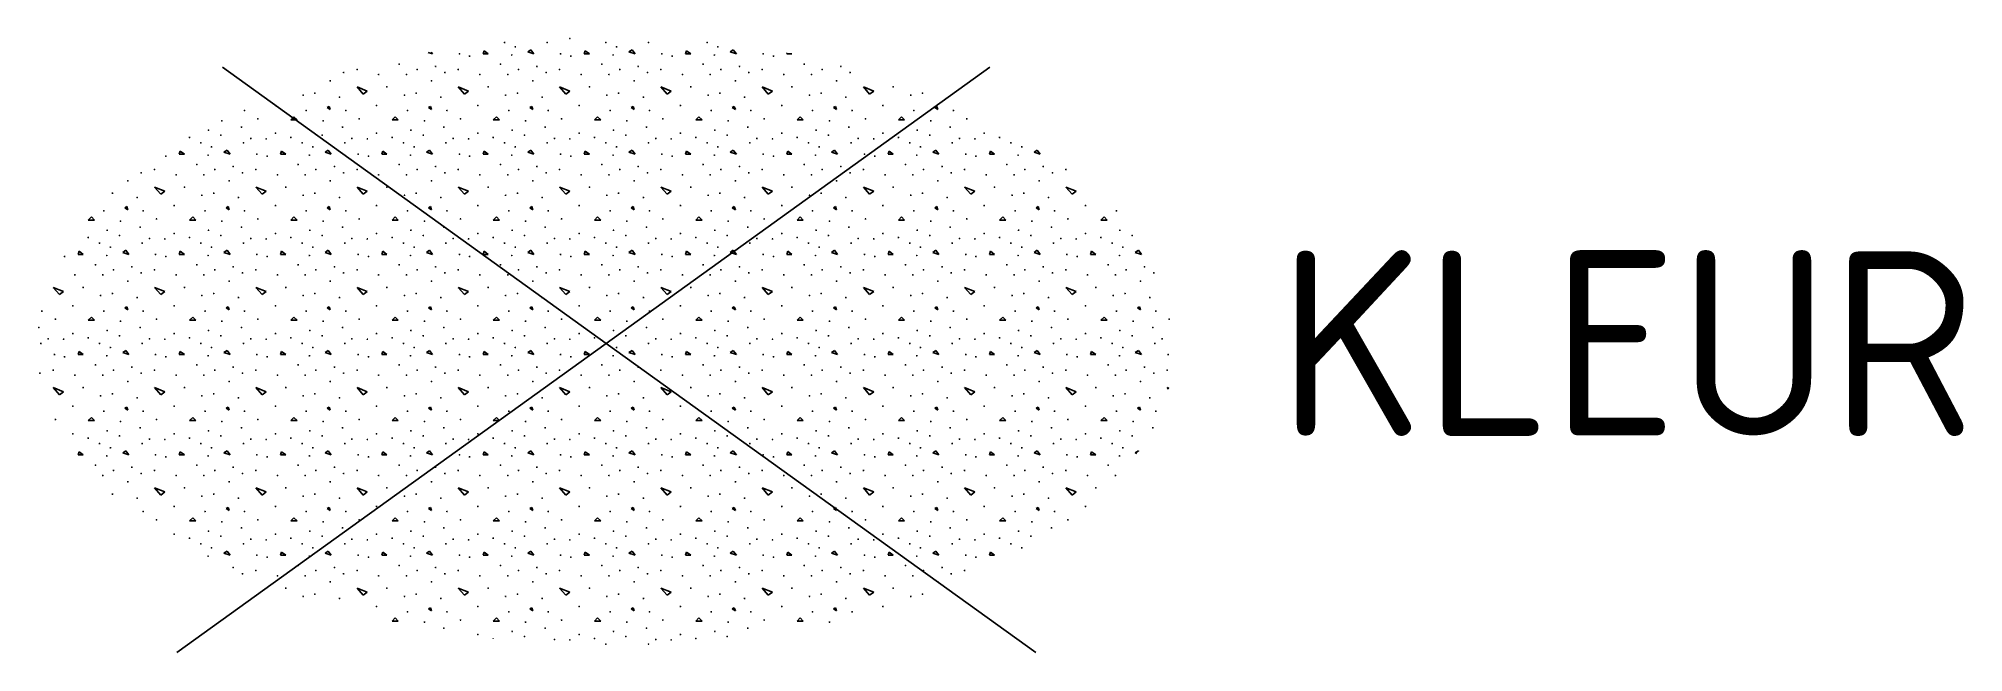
# Model space of a CAD drawing. Header units: metres. Extents: x -5.5 to 13.2, y -3 to 3.
import ezdxf
from ezdxf.enums import TextEntityAlignment as Align

# ---------------------------------------------------------------- set-up
doc = ezdxf.new("R2010")
doc.units = ezdxf.units.M
doc.styles.add('NLCS-ISO', font='NLCS-ISO.ttf')

msp = doc.modelspace()

# ---------------------------------------------------------------- linework, layer by layer
for p, q in [((-1.73, 2.825), (-1.688, 2.811)), ((-1.688, 2.811), (-1.702, 2.83)), ((-1.431, 2.811), (-1.424, 2.811)), ((-1.428, 2.815), (-1.428, 2.808)), ((-1.188, 2.841), (-1.198, 2.811)), ((-1.198, 2.811), (-1.148, 2.811)), ((-1.148, 2.811), (-1.188, 2.841)), ((-0.991, 2.921), (-0.984, 2.921)), ((-0.988, 2.925), (-0.988, 2.918)), ((-0.887, 2.881), (-0.88, 2.881)), ((-0.884, 2.885), (-0.884, 2.878)), ((-0.734, 2.851), (-0.764, 2.831)), ((-0.764, 2.831), (-0.704, 2.811)), ((-0.704, 2.811), (-0.734, 2.851)), ((-0.578, 2.921), (-0.57, 2.921)), ((-0.574, 2.925), (-0.574, 2.918)), ((-0.447, 2.811), (-0.44, 2.811)), ((-0.444, 2.815), (-0.444, 2.808)), ((-0.357, 2.961), (-0.35, 2.961)), ((-0.354, 2.961), (-0.354, 2.958)), ((-0.204, 2.841), (-0.214, 2.811)), ((-0.214, 2.811), (-0.164, 2.811)), ((-0.164, 2.811), (-0.204, 2.841)), ((-0.008, 2.921), (0, 2.921)), ((-0.004, 2.925), (-0.004, 2.918)), ((0.096, 2.881), (0.104, 2.881)), ((0.1, 2.885), (0.1, 2.878)), ((0.25, 2.851), (0.22, 2.831)), ((0.22, 2.831), (0.28, 2.811)), ((0.28, 2.811), (0.25, 2.851)), ((0.406, 2.921), (0.414, 2.921)), ((0.41, 2.925), (0.41, 2.918)), ((0.536, 2.811), (0.544, 2.811)), ((0.54, 2.815), (0.54, 2.808)), ((0.78, 2.841), (0.77, 2.811)), ((0.77, 2.811), (0.82, 2.811)), ((0.82, 2.811), (0.78, 2.841)), ((0.976, 2.921), (0.984, 2.921)), ((0.98, 2.925), (0.98, 2.918)), ((1.08, 2.881), (1.088, 2.881)), ((1.084, 2.885), (1.084, 2.878)), ((1.234, 2.851), (1.204, 2.831)), ((1.204, 2.831), (1.264, 2.811)), ((1.264, 2.811), (1.234, 2.851)), ((1.52, 2.811), (1.528, 2.811)), ((1.524, 2.815), (1.524, 2.808)), ((1.757, 2.821), (1.754, 2.811)), ((1.754, 2.811), (1.804, 2.811)), ((1.804, 2.811), (1.803, 2.812)), ((0, 0), (-3.728, 2.684)), ((-2.555, 2.631), (-2.548, 2.631)), ((-2.552, 2.635), (-2.552, 2.628)), ((-2.425, 2.661), (-2.418, 2.661)), ((-2.422, 2.665), (-2.422, 2.658)), ((-2.015, 2.711), (-2.008, 2.711)), ((-2.012, 2.715), (-2.012, 2.708)), ((-1.841, 2.661), (-1.834, 2.661)), ((-1.838, 2.665), (-1.838, 2.658)), ((-1.661, 2.691), (-1.654, 2.691)), ((-1.658, 2.695), (-1.658, 2.688)), ((-1.571, 2.631), (-1.564, 2.631)), ((-1.568, 2.635), (-1.568, 2.628)), ((-1.441, 2.661), (-1.434, 2.661)), ((-1.438, 2.665), (-1.438, 2.658)), ((-1.331, 2.791), (-1.324, 2.791)), ((-1.328, 2.795), (-1.328, 2.788)), ((-1.031, 2.711), (-1.024, 2.711)), ((-1.028, 2.715), (-1.028, 2.708)), ((-0.921, 2.801), (-0.918, 2.801)), ((-0.918, 2.805), (-0.918, 2.798)), ((-0.857, 2.661), (-0.85, 2.661)), ((-0.854, 2.665), (-0.854, 2.658)), ((-0.677, 2.691), (-0.67, 2.691)), ((-0.674, 2.695), (-0.674, 2.688)), ((-0.587, 2.631), (-0.58, 2.631)), ((-0.584, 2.635), (-0.584, 2.628)), ((-0.457, 2.661), (-0.45, 2.661)), ((-0.454, 2.665), (-0.454, 2.658)), ((-0.347, 2.791), (-0.34, 2.791)), ((-0.344, 2.795), (-0.344, 2.788)), ((-0.047, 2.711), (-0.04, 2.711)), ((-0.044, 2.715), (-0.044, 2.708)), ((0, 0), (3.728, 2.684)), ((0.063, 2.801), (0.066, 2.801)), ((0.066, 2.805), (0.066, 2.798)), ((0.126, 2.661), (0.134, 2.661)), ((0.13, 2.665), (0.13, 2.658)), ((0.306, 2.691), (0.314, 2.691)), ((0.31, 2.695), (0.31, 2.688)), ((0.396, 2.631), (0.404, 2.631)), ((0.4, 2.635), (0.4, 2.628)), ((0.526, 2.661), (0.534, 2.661)), ((0.53, 2.665), (0.53, 2.658)), ((0.636, 2.791), (0.644, 2.791)), ((0.64, 2.795), (0.64, 2.788)), ((0.936, 2.711), (0.944, 2.711)), ((0.94, 2.715), (0.94, 2.708)), ((1.046, 2.801), (1.05, 2.801)), ((1.05, 2.805), (1.05, 2.798)), ((1.11, 2.661), (1.118, 2.661)), ((1.114, 2.665), (1.114, 2.658)), ((1.29, 2.691), (1.298, 2.691)), ((1.294, 2.695), (1.294, 2.688)), ((1.38, 2.631), (1.388, 2.631)), ((1.384, 2.635), (1.384, 2.628)), ((1.51, 2.661), (1.518, 2.661)), ((1.514, 2.665), (1.514, 2.658)), ((1.62, 2.791), (1.628, 2.791)), ((1.624, 2.795), (1.624, 2.788)), ((1.92, 2.711), (1.928, 2.711)), ((1.924, 2.715), (1.924, 2.708)), ((2.094, 2.661), (2.102, 2.661)), ((2.098, 2.665), (2.098, 2.658)), ((2.274, 2.691), (2.282, 2.691)), ((2.278, 2.695), (2.278, 2.688)), ((2.364, 2.631), (2.372, 2.631)), ((2.368, 2.635), (2.368, 2.628)), ((-2.832, 2.435), (-2.832, 2.428)), ((-2.685, 2.551), (-2.678, 2.551)), ((-2.682, 2.555), (-2.682, 2.548)), ((-2.422, 2.491), (-2.322, 2.451)), ((-2.362, 2.421), (-2.422, 2.491)), ((-2.322, 2.451), (-2.362, 2.421)), ((-2.215, 2.611), (-2.208, 2.611)), ((-2.212, 2.615), (-2.212, 2.608)), ((-2.135, 2.491), (-2.128, 2.491)), ((-2.132, 2.495), (-2.132, 2.488)), ((-1.945, 2.611), (-1.938, 2.611)), ((-1.942, 2.615), (-1.942, 2.608)), ((-1.848, 2.435), (-1.848, 2.428)), ((-1.701, 2.551), (-1.694, 2.551)), ((-1.698, 2.555), (-1.698, 2.548)), ((-1.438, 2.491), (-1.338, 2.451)), ((-1.378, 2.421), (-1.438, 2.491)), ((-1.338, 2.451), (-1.378, 2.421)), ((-1.231, 2.611), (-1.224, 2.611)), ((-1.228, 2.615), (-1.228, 2.608)), ((-1.151, 2.491), (-1.144, 2.491)), ((-1.148, 2.495), (-1.148, 2.488)), ((-0.961, 2.611), (-0.954, 2.611)), ((-0.958, 2.615), (-0.958, 2.608)), ((-0.864, 2.435), (-0.864, 2.428)), ((-0.717, 2.551), (-0.71, 2.551)), ((-0.714, 2.555), (-0.714, 2.548)), ((-0.454, 2.491), (-0.354, 2.451)), ((-0.394, 2.421), (-0.454, 2.491)), ((-0.354, 2.451), (-0.394, 2.421)), ((-0.247, 2.611), (-0.24, 2.611)), ((-0.244, 2.615), (-0.244, 2.608)), ((-0.167, 2.491), (-0.16, 2.491)), ((-0.164, 2.495), (-0.164, 2.488)), ((0.023, 2.611), (0.03, 2.611)), ((0.026, 2.615), (0.026, 2.608)), ((0.12, 2.435), (0.12, 2.428)), ((0.266, 2.551), (0.274, 2.551)), ((0.27, 2.555), (0.27, 2.548)), ((0.53, 2.491), (0.63, 2.451)), ((0.59, 2.421), (0.53, 2.491)), ((0.63, 2.451), (0.59, 2.421)), ((0.736, 2.611), (0.744, 2.611)), ((0.74, 2.615), (0.74, 2.608)), ((0.816, 2.491), (0.824, 2.491)), ((0.82, 2.495), (0.82, 2.488)), ((1.006, 2.611), (1.014, 2.611)), ((1.01, 2.615), (1.01, 2.608)), ((1.104, 2.435), (1.104, 2.428)), ((1.25, 2.551), (1.258, 2.551)), ((1.254, 2.555), (1.254, 2.548)), ((1.514, 2.491), (1.614, 2.451)), ((1.574, 2.421), (1.514, 2.491)), ((1.614, 2.451), (1.574, 2.421)), ((1.72, 2.611), (1.728, 2.611)), ((1.724, 2.615), (1.724, 2.608)), ((1.8, 2.491), (1.808, 2.491)), ((1.804, 2.495), (1.804, 2.488)), ((1.99, 2.611), (1.998, 2.611)), ((1.994, 2.615), (1.994, 2.608)), ((2.088, 2.435), (2.088, 2.428)), ((2.234, 2.551), (2.242, 2.551)), ((2.238, 2.555), (2.238, 2.548)), ((2.498, 2.491), (2.598, 2.451)), ((2.558, 2.421), (2.498, 2.491)), ((2.598, 2.451), (2.558, 2.421)), ((2.784, 2.491), (2.792, 2.491)), ((2.788, 2.495), (2.788, 2.488)), ((3.072, 2.435), (3.072, 2.428)), ((-3.519, 2.261), (-3.512, 2.261)), ((-3.515, 2.265), (-3.515, 2.258)), ((-3.219, 2.311), (-3.212, 2.311)), ((-3.215, 2.315), (-3.215, 2.308)), ((-2.949, 2.411), (-2.942, 2.411)), ((-2.945, 2.415), (-2.945, 2.408)), ((-2.919, 2.261), (-2.912, 2.261)), ((-2.915, 2.265), (-2.915, 2.258)), ((-2.835, 2.431), (-2.828, 2.431)), ((-2.692, 2.301), (-2.712, 2.291)), ((-2.712, 2.291), (-2.682, 2.271)), ((-2.682, 2.271), (-2.692, 2.301)), ((-2.595, 2.391), (-2.588, 2.391)), ((-2.592, 2.395), (-2.592, 2.388)), ((-2.535, 2.261), (-2.528, 2.261)), ((-2.532, 2.265), (-2.532, 2.258)), ((-2.235, 2.311), (-2.228, 2.311)), ((-2.232, 2.315), (-2.232, 2.308)), ((-1.965, 2.411), (-1.958, 2.411)), ((-1.962, 2.415), (-1.962, 2.408)), ((-1.935, 2.261), (-1.928, 2.261)), ((-1.932, 2.265), (-1.932, 2.258)), ((-1.851, 2.431), (-1.844, 2.431)), ((-1.708, 2.301), (-1.728, 2.291)), ((-1.728, 2.291), (-1.698, 2.271)), ((-1.698, 2.271), (-1.708, 2.301)), ((-1.611, 2.391), (-1.604, 2.391)), ((-1.608, 2.395), (-1.608, 2.388)), ((-1.551, 2.261), (-1.544, 2.261)), ((-1.548, 2.265), (-1.548, 2.258)), ((-1.251, 2.311), (-1.244, 2.311)), ((-1.248, 2.315), (-1.248, 2.308)), ((-0.981, 2.411), (-0.974, 2.411)), ((-0.978, 2.415), (-0.978, 2.408)), ((-0.951, 2.261), (-0.944, 2.261)), ((-0.948, 2.265), (-0.948, 2.258)), ((-0.867, 2.431), (-0.86, 2.431)), ((-0.724, 2.301), (-0.744, 2.291)), ((-0.744, 2.291), (-0.714, 2.271)), ((-0.714, 2.271), (-0.724, 2.301)), ((-0.627, 2.391), (-0.62, 2.391)), ((-0.624, 2.395), (-0.624, 2.388)), ((-0.567, 2.261), (-0.56, 2.261)), ((-0.564, 2.265), (-0.564, 2.258)), ((-0.267, 2.311), (-0.26, 2.311)), ((-0.264, 2.315), (-0.264, 2.308)), ((0.003, 2.411), (0.01, 2.411)), ((0.006, 2.415), (0.006, 2.408)), ((0.033, 2.261), (0.04, 2.261)), ((0.036, 2.265), (0.036, 2.258)), ((0.116, 2.431), (0.124, 2.431)), ((0.26, 2.301), (0.24, 2.291)), ((0.24, 2.291), (0.27, 2.271)), ((0.27, 2.271), (0.26, 2.301)), ((0.356, 2.391), (0.364, 2.391)), ((0.36, 2.395), (0.36, 2.388)), ((0.416, 2.261), (0.424, 2.261)), ((0.42, 2.265), (0.42, 2.258)), ((0.716, 2.311), (0.724, 2.311)), ((0.72, 2.315), (0.72, 2.308)), ((0.986, 2.411), (0.994, 2.411)), ((0.99, 2.415), (0.99, 2.408)), ((1.016, 2.261), (1.024, 2.261)), ((1.02, 2.265), (1.02, 2.258)), ((1.1, 2.431), (1.108, 2.431)), ((1.244, 2.301), (1.224, 2.291)), ((1.224, 2.291), (1.254, 2.271)), ((1.254, 2.271), (1.244, 2.301)), ((1.34, 2.391), (1.348, 2.391)), ((1.344, 2.395), (1.344, 2.388)), ((1.4, 2.261), (1.408, 2.261)), ((1.404, 2.265), (1.404, 2.258)), ((1.7, 2.311), (1.708, 2.311)), ((1.704, 2.315), (1.704, 2.308)), ((1.97, 2.411), (1.978, 2.411)), ((1.974, 2.415), (1.974, 2.408)), ((2, 2.261), (2.008, 2.261)), ((2.004, 2.265), (2.004, 2.258)), ((2.084, 2.431), (2.092, 2.431)), ((2.228, 2.301), (2.208, 2.291)), ((2.208, 2.291), (2.238, 2.271)), ((2.238, 2.271), (2.228, 2.301)), ((2.324, 2.391), (2.332, 2.391)), ((2.328, 2.395), (2.328, 2.388)), ((2.384, 2.261), (2.392, 2.261)), ((2.388, 2.265), (2.388, 2.258)), ((2.684, 2.311), (2.692, 2.311)), ((2.688, 2.315), (2.688, 2.308)), ((2.954, 2.411), (2.962, 2.411)), ((2.958, 2.415), (2.958, 2.408)), ((2.984, 2.261), (2.992, 2.261)), ((2.988, 2.265), (2.988, 2.258)), ((3.068, 2.431), (3.076, 2.431)), ((3.212, 2.301), (3.192, 2.291)), ((3.192, 2.291), (3.222, 2.271)), ((3.222, 2.271), (3.212, 2.301)), ((3.368, 2.261), (3.376, 2.261)), ((3.372, 2.265), (3.372, 2.258)), ((-3.869, 2.071), (-3.862, 2.071)), ((-3.865, 2.075), (-3.865, 2.068)), ((-3.739, 2.161), (-3.732, 2.161)), ((-3.735, 2.165), (-3.735, 2.158)), ((-3.549, 2.101), (-3.542, 2.101)), ((-3.545, 2.105), (-3.545, 2.098)), ((-3.389, 2.181), (-3.382, 2.181)), ((-3.385, 2.185), (-3.385, 2.178)), ((-3.035, 2.201), (-3.065, 2.171)), ((-3.065, 2.171), (-3.005, 2.171)), ((-3.005, 2.171), (-3.035, 2.201)), ((-2.885, 2.071), (-2.878, 2.071)), ((-2.882, 2.075), (-2.882, 2.068)), ((-2.755, 2.161), (-2.748, 2.161)), ((-2.752, 2.165), (-2.752, 2.158)), ((-2.565, 2.101), (-2.558, 2.101)), ((-2.562, 2.105), (-2.562, 2.098)), ((-2.405, 2.181), (-2.398, 2.181)), ((-2.402, 2.185), (-2.402, 2.178)), ((-2.052, 2.201), (-2.082, 2.171)), ((-2.082, 2.171), (-2.022, 2.171)), ((-2.022, 2.171), (-2.052, 2.201)), ((-1.901, 2.071), (-1.894, 2.071)), ((-1.898, 2.075), (-1.898, 2.068)), ((-1.771, 2.161), (-1.764, 2.161)), ((-1.768, 2.165), (-1.768, 2.158)), ((-1.581, 2.101), (-1.574, 2.101)), ((-1.578, 2.105), (-1.578, 2.098)), ((-1.421, 2.181), (-1.414, 2.181)), ((-1.418, 2.185), (-1.418, 2.178)), ((-1.068, 2.201), (-1.098, 2.171)), ((-1.098, 2.171), (-1.038, 2.171)), ((-1.038, 2.171), (-1.068, 2.201)), ((-0.917, 2.071), (-0.91, 2.071)), ((-0.914, 2.075), (-0.914, 2.068)), ((-0.787, 2.161), (-0.78, 2.161)), ((-0.784, 2.165), (-0.784, 2.158)), ((-0.597, 2.101), (-0.59, 2.101)), ((-0.594, 2.105), (-0.594, 2.098)), ((-0.437, 2.181), (-0.43, 2.181)), ((-0.434, 2.185), (-0.434, 2.178)), ((-0.084, 2.201), (-0.114, 2.171)), ((-0.114, 2.171), (-0.054, 2.171)), ((-0.054, 2.171), (-0.084, 2.201)), ((0.066, 2.071), (0.074, 2.071)), ((0.07, 2.075), (0.07, 2.068)), ((0.196, 2.161), (0.204, 2.161)), ((0.2, 2.165), (0.2, 2.158)), ((0.386, 2.101), (0.394, 2.101)), ((0.39, 2.105), (0.39, 2.098)), ((0.546, 2.181), (0.554, 2.181)), ((0.55, 2.185), (0.55, 2.178)), ((0.9, 2.201), (0.87, 2.171)), ((0.87, 2.171), (0.93, 2.171)), ((0.93, 2.171), (0.9, 2.201)), ((1.05, 2.071), (1.058, 2.071)), ((1.054, 2.075), (1.054, 2.068)), ((1.18, 2.161), (1.188, 2.161)), ((1.184, 2.165), (1.184, 2.158)), ((1.37, 2.101), (1.378, 2.101)), ((1.374, 2.105), (1.374, 2.098)), ((1.53, 2.181), (1.538, 2.181)), ((1.534, 2.185), (1.534, 2.178)), ((1.884, 2.201), (1.854, 2.171)), ((1.854, 2.171), (1.914, 2.171)), ((1.914, 2.171), (1.884, 2.201)), ((2.034, 2.071), (2.042, 2.071)), ((2.038, 2.075), (2.038, 2.068)), ((2.164, 2.161), (2.172, 2.161)), ((2.168, 2.165), (2.168, 2.158)), ((2.354, 2.101), (2.362, 2.101)), ((2.358, 2.105), (2.358, 2.098)), ((2.514, 2.181), (2.522, 2.181)), ((2.518, 2.185), (2.518, 2.178)), ((2.868, 2.201), (2.838, 2.171)), ((2.838, 2.171), (2.898, 2.171)), ((2.898, 2.171), (2.868, 2.201)), ((3.018, 2.071), (3.026, 2.071)), ((3.022, 2.075), (3.022, 2.068)), ((3.148, 2.161), (3.156, 2.161)), ((3.152, 2.165), (3.152, 2.158)), ((3.338, 2.101), (3.346, 2.101)), ((3.342, 2.105), (3.342, 2.098)), ((3.498, 2.181), (3.506, 2.181)), ((3.502, 2.185), (3.502, 2.178)), ((-4.053, 2.001), (-4.046, 2.001)), ((-4.049, 2.005), (-4.049, 1.998)), ((-3.943, 1.948), (-3.936, 1.948)), ((-3.939, 1.951), (-3.939, 1.944)), ((-3.839, 1.908), (-3.832, 1.908)), ((-3.835, 1.911), (-3.835, 1.904)), ((-3.749, 2.021), (-3.742, 2.021)), ((-3.745, 2.025), (-3.745, 2.018)), ((-3.685, 1.878), (-3.715, 1.858)), ((-3.655, 1.838), (-3.685, 1.878)), ((-3.529, 1.948), (-3.522, 1.948)), ((-3.525, 1.951), (-3.525, 1.944)), ((-3.459, 1.991), (-3.452, 1.991)), ((-3.455, 1.995), (-3.455, 1.988)), ((-3.309, 1.988), (-3.302, 1.988)), ((-3.305, 1.988), (-3.305, 1.984)), ((-3.219, 2.041), (-3.212, 2.041)), ((-3.215, 2.045), (-3.215, 2.038)), ((-3.069, 2.001), (-3.062, 2.001)), ((-3.065, 2.005), (-3.065, 1.998)), ((-2.959, 1.948), (-2.952, 1.948)), ((-2.955, 1.951), (-2.955, 1.944)), ((-2.855, 1.908), (-2.848, 1.908)), ((-2.852, 1.911), (-2.852, 1.904)), ((-2.765, 2.021), (-2.758, 2.021)), ((-2.762, 2.025), (-2.762, 2.018)), ((-2.702, 1.878), (-2.732, 1.858)), ((-2.672, 1.838), (-2.702, 1.878)), ((-2.545, 1.948), (-2.538, 1.948)), ((-2.542, 1.951), (-2.542, 1.944)), ((-2.475, 1.991), (-2.468, 1.991)), ((-2.472, 1.995), (-2.472, 1.988)), ((-2.325, 1.988), (-2.318, 1.988)), ((-2.322, 1.988), (-2.322, 1.984)), ((-2.235, 2.041), (-2.228, 2.041)), ((-2.232, 2.045), (-2.232, 2.038)), ((-2.085, 2.001), (-2.078, 2.001)), ((-2.082, 2.005), (-2.082, 1.998)), ((-1.975, 1.948), (-1.968, 1.948)), ((-1.972, 1.951), (-1.972, 1.944)), ((-1.871, 1.908), (-1.864, 1.908)), ((-1.868, 1.911), (-1.868, 1.904)), ((-1.781, 2.021), (-1.774, 2.021)), ((-1.778, 2.025), (-1.778, 2.018)), ((-1.718, 1.878), (-1.748, 1.858)), ((-1.688, 1.838), (-1.718, 1.878)), ((-1.561, 1.948), (-1.554, 1.948)), ((-1.558, 1.951), (-1.558, 1.944)), ((-1.491, 1.991), (-1.484, 1.991)), ((-1.488, 1.995), (-1.488, 1.988)), ((-1.341, 1.988), (-1.334, 1.988)), ((-1.338, 1.988), (-1.338, 1.984)), ((-1.251, 2.041), (-1.244, 2.041)), ((-1.248, 2.045), (-1.248, 2.038)), ((-1.101, 2.001), (-1.094, 2.001)), ((-1.098, 2.005), (-1.098, 1.998)), ((-0.991, 1.948), (-0.984, 1.948)), ((-0.988, 1.951), (-0.988, 1.944)), ((-0.887, 1.908), (-0.88, 1.908)), ((-0.884, 1.911), (-0.884, 1.904)), ((-0.797, 2.021), (-0.79, 2.021)), ((-0.794, 2.025), (-0.794, 2.018)), ((-0.734, 1.878), (-0.764, 1.858)), ((-0.704, 1.838), (-0.734, 1.878)), ((-0.578, 1.948), (-0.57, 1.948)), ((-0.574, 1.951), (-0.574, 1.944)), ((-0.507, 1.991), (-0.5, 1.991)), ((-0.504, 1.995), (-0.504, 1.988)), ((-0.357, 1.988), (-0.35, 1.988)), ((-0.354, 1.988), (-0.354, 1.984)), ((-0.267, 2.041), (-0.26, 2.041)), ((-0.264, 2.045), (-0.264, 2.038)), ((-0.117, 2.001), (-0.11, 2.001)), ((-0.114, 2.005), (-0.114, 1.998)), ((-0.008, 1.948), (0, 1.948)), ((-0.004, 1.951), (-0.004, 1.944)), ((0.096, 1.908), (0.104, 1.908)), ((0.1, 1.911), (0.1, 1.904)), ((0.186, 2.021), (0.194, 2.021)), ((0.19, 2.025), (0.19, 2.018)), ((0.25, 1.878), (0.22, 1.858)), ((0.28, 1.838), (0.25, 1.878)), ((0.406, 1.948), (0.414, 1.948)), ((0.41, 1.951), (0.41, 1.944)), ((0.476, 1.991), (0.484, 1.991)), ((0.48, 1.995), (0.48, 1.988)), ((0.626, 1.988), (0.634, 1.988)), ((0.63, 1.988), (0.63, 1.984)), ((0.716, 2.041), (0.724, 2.041)), ((0.72, 2.045), (0.72, 2.038)), ((0.866, 2.001), (0.874, 2.001)), ((0.87, 2.005), (0.87, 1.998)), ((0.976, 1.948), (0.984, 1.948)), ((0.98, 1.951), (0.98, 1.944)), ((1.08, 1.908), (1.088, 1.908)), ((1.084, 1.911), (1.084, 1.904)), ((1.17, 2.021), (1.178, 2.021)), ((1.174, 2.025), (1.174, 2.018)), ((1.234, 1.878), (1.204, 1.858)), ((1.264, 1.838), (1.234, 1.878)), ((1.39, 1.948), (1.398, 1.948)), ((1.394, 1.951), (1.394, 1.944)), ((1.46, 1.991), (1.468, 1.991)), ((1.464, 1.995), (1.464, 1.988)), ((1.61, 1.988), (1.618, 1.988)), ((1.614, 1.988), (1.614, 1.984)), ((1.7, 2.041), (1.708, 2.041)), ((1.704, 2.045), (1.704, 2.038)), ((1.85, 2.001), (1.858, 2.001)), ((1.854, 2.005), (1.854, 1.998)), ((1.96, 1.948), (1.968, 1.948)), ((1.964, 1.951), (1.964, 1.944)), ((2.064, 1.908), (2.072, 1.908)), ((2.068, 1.911), (2.068, 1.904)), ((2.154, 2.021), (2.162, 2.021)), ((2.158, 2.025), (2.158, 2.018)), ((2.218, 1.878), (2.188, 1.858)), ((2.248, 1.838), (2.218, 1.878)), ((2.374, 1.948), (2.382, 1.948)), ((2.378, 1.951), (2.378, 1.944)), ((2.444, 1.991), (2.452, 1.991)), ((2.448, 1.995), (2.448, 1.988)), ((2.594, 1.988), (2.602, 1.988)), ((2.598, 1.988), (2.598, 1.984)), ((2.684, 2.041), (2.692, 2.041)), ((2.688, 2.045), (2.688, 2.038)), ((2.834, 2.001), (2.842, 2.001)), ((2.838, 2.005), (2.838, 1.998)), ((2.944, 1.948), (2.952, 1.948)), ((2.948, 1.951), (2.948, 1.944)), ((3.048, 1.908), (3.056, 1.908)), ((3.052, 1.911), (3.052, 1.904)), ((3.138, 2.021), (3.146, 2.021)), ((3.142, 2.025), (3.142, 2.018)), ((3.202, 1.878), (3.172, 1.858)), ((3.232, 1.838), (3.202, 1.878)), ((3.358, 1.948), (3.366, 1.948)), ((3.362, 1.951), (3.362, 1.944)), ((3.428, 1.991), (3.436, 1.991)), ((3.432, 1.995), (3.432, 1.988)), ((3.578, 1.988), (3.586, 1.988)), ((3.582, 1.988), (3.582, 1.984)), ((3.668, 2.041), (3.676, 2.041)), ((3.672, 2.045), (3.672, 2.038)), ((3.818, 2.001), (3.826, 2.001)), ((3.822, 2.005), (3.822, 1.998)), ((3.928, 1.948), (3.936, 1.948)), ((3.932, 1.951), (3.932, 1.944)), ((4.032, 1.908), (4.04, 1.908)), ((4.036, 1.911), (4.036, 1.904)), ((4.186, 1.878), (4.156, 1.858)), ((4.216, 1.838), (4.186, 1.878)), ((-4.393, 1.688), (-4.386, 1.688)), ((-4.389, 1.691), (-4.389, 1.684)), ((-4.283, 1.818), (-4.276, 1.818)), ((-4.279, 1.821), (-4.279, 1.814)), ((-4.139, 1.868), (-4.149, 1.838)), ((-4.149, 1.838), (-4.099, 1.838)), ((-4.099, 1.838), (-4.139, 1.868)), ((-3.983, 1.738), (-3.976, 1.738)), ((-3.979, 1.741), (-3.979, 1.734)), ((-3.873, 1.828), (-3.869, 1.828)), ((-3.869, 1.831), (-3.869, 1.824)), ((-3.809, 1.688), (-3.802, 1.688)), ((-3.805, 1.691), (-3.805, 1.684)), ((-3.715, 1.858), (-3.655, 1.838)), ((-3.629, 1.718), (-3.622, 1.718)), ((-3.625, 1.721), (-3.625, 1.714)), ((-3.409, 1.688), (-3.402, 1.688)), ((-3.405, 1.691), (-3.405, 1.684)), ((-3.399, 1.838), (-3.392, 1.838)), ((-3.395, 1.841), (-3.395, 1.834)), ((-3.299, 1.818), (-3.292, 1.818)), ((-3.295, 1.821), (-3.295, 1.814)), ((-3.155, 1.868), (-3.165, 1.838)), ((-3.165, 1.838), (-3.115, 1.838)), ((-3.115, 1.838), (-3.155, 1.868)), ((-2.999, 1.738), (-2.992, 1.738)), ((-2.995, 1.741), (-2.995, 1.734)), ((-2.889, 1.828), (-2.885, 1.828)), ((-2.885, 1.831), (-2.885, 1.824)), ((-2.825, 1.688), (-2.818, 1.688)), ((-2.822, 1.691), (-2.822, 1.684)), ((-2.732, 1.858), (-2.672, 1.838)), ((-2.645, 1.718), (-2.638, 1.718)), ((-2.642, 1.721), (-2.642, 1.714)), ((-2.425, 1.688), (-2.418, 1.688)), ((-2.422, 1.691), (-2.422, 1.684)), ((-2.415, 1.838), (-2.408, 1.838)), ((-2.412, 1.841), (-2.412, 1.834)), ((-2.315, 1.818), (-2.308, 1.818)), ((-2.312, 1.821), (-2.312, 1.814)), ((-2.172, 1.868), (-2.182, 1.838)), ((-2.182, 1.838), (-2.132, 1.838)), ((-2.132, 1.838), (-2.172, 1.868)), ((-2.015, 1.738), (-2.008, 1.738)), ((-2.012, 1.741), (-2.012, 1.734)), ((-1.905, 1.828), (-1.902, 1.828)), ((-1.902, 1.831), (-1.902, 1.824)), ((-1.841, 1.688), (-1.834, 1.688)), ((-1.838, 1.691), (-1.838, 1.684)), ((-1.748, 1.858), (-1.688, 1.838)), ((-1.661, 1.718), (-1.654, 1.718)), ((-1.658, 1.721), (-1.658, 1.714)), ((-1.441, 1.688), (-1.434, 1.688)), ((-1.438, 1.691), (-1.438, 1.684)), ((-1.431, 1.838), (-1.424, 1.838)), ((-1.428, 1.841), (-1.428, 1.834)), ((-1.331, 1.818), (-1.324, 1.818)), ((-1.328, 1.821), (-1.328, 1.814)), ((-1.188, 1.868), (-1.198, 1.838)), ((-1.198, 1.838), (-1.148, 1.838)), ((-1.148, 1.838), (-1.188, 1.868)), ((-1.031, 1.738), (-1.024, 1.738)), ((-1.028, 1.741), (-1.028, 1.734)), ((-0.921, 1.828), (-0.918, 1.828)), ((-0.918, 1.831), (-0.918, 1.824)), ((-0.857, 1.688), (-0.85, 1.688)), ((-0.854, 1.691), (-0.854, 1.684)), ((-0.764, 1.858), (-0.704, 1.838)), ((-0.677, 1.718), (-0.67, 1.718)), ((-0.674, 1.721), (-0.674, 1.714)), ((-0.457, 1.688), (-0.45, 1.688)), ((-0.454, 1.691), (-0.454, 1.684)), ((-0.447, 1.838), (-0.44, 1.838)), ((-0.444, 1.841), (-0.444, 1.834)), ((-0.347, 1.818), (-0.34, 1.818)), ((-0.344, 1.821), (-0.344, 1.814)), ((-0.204, 1.868), (-0.214, 1.838)), ((-0.214, 1.838), (-0.164, 1.838)), ((-0.164, 1.838), (-0.204, 1.868)), ((-0.047, 1.738), (-0.04, 1.738)), ((-0.044, 1.741), (-0.044, 1.734)), ((0.063, 1.828), (0.066, 1.828)), ((0.066, 1.831), (0.066, 1.824)), ((0.126, 1.688), (0.134, 1.688)), ((0.13, 1.691), (0.13, 1.684)), ((0.22, 1.858), (0.28, 1.838)), ((0.306, 1.718), (0.314, 1.718)), ((0.31, 1.721), (0.31, 1.714)), ((0.526, 1.688), (0.534, 1.688)), ((0.53, 1.691), (0.53, 1.684)), ((0.536, 1.838), (0.544, 1.838)), ((0.54, 1.841), (0.54, 1.834)), ((0.636, 1.818), (0.644, 1.818)), ((0.64, 1.821), (0.64, 1.814)), ((0.78, 1.868), (0.77, 1.838)), ((0.77, 1.838), (0.82, 1.838)), ((0.82, 1.838), (0.78, 1.868)), ((0.936, 1.738), (0.944, 1.738)), ((0.94, 1.741), (0.94, 1.734)), ((1.046, 1.828), (1.05, 1.828)), ((1.05, 1.831), (1.05, 1.824)), ((1.11, 1.688), (1.118, 1.688)), ((1.114, 1.691), (1.114, 1.684)), ((1.204, 1.858), (1.264, 1.838)), ((1.29, 1.718), (1.298, 1.718)), ((1.294, 1.721), (1.294, 1.714)), ((1.51, 1.688), (1.518, 1.688)), ((1.514, 1.691), (1.514, 1.684)), ((1.52, 1.838), (1.528, 1.838)), ((1.524, 1.841), (1.524, 1.834)), ((1.62, 1.818), (1.628, 1.818)), ((1.624, 1.821), (1.624, 1.814)), ((1.764, 1.868), (1.754, 1.838)), ((1.754, 1.838), (1.804, 1.838)), ((1.804, 1.838), (1.764, 1.868)), ((1.92, 1.738), (1.928, 1.738)), ((1.924, 1.741), (1.924, 1.734)), ((2.03, 1.828), (2.034, 1.828)), ((2.034, 1.831), (2.034, 1.824)), ((2.094, 1.688), (2.102, 1.688)), ((2.098, 1.691), (2.098, 1.684)), ((2.188, 1.858), (2.248, 1.838)), ((2.274, 1.718), (2.282, 1.718)), ((2.278, 1.721), (2.278, 1.714)), ((2.494, 1.688), (2.502, 1.688)), ((2.498, 1.691), (2.498, 1.684)), ((2.504, 1.838), (2.512, 1.838)), ((2.508, 1.841), (2.508, 1.834)), ((2.604, 1.818), (2.612, 1.818)), ((2.608, 1.821), (2.608, 1.814)), ((2.748, 1.868), (2.738, 1.838)), ((2.738, 1.838), (2.788, 1.838)), ((2.788, 1.838), (2.748, 1.868)), ((2.904, 1.738), (2.912, 1.738)), ((2.908, 1.741), (2.908, 1.734)), ((3.014, 1.828), (3.018, 1.828)), ((3.018, 1.831), (3.018, 1.824)), ((3.078, 1.688), (3.086, 1.688)), ((3.082, 1.691), (3.082, 1.684)), ((3.172, 1.858), (3.232, 1.838)), ((3.258, 1.718), (3.266, 1.718)), ((3.262, 1.721), (3.262, 1.714)), ((3.478, 1.688), (3.486, 1.688)), ((3.482, 1.691), (3.482, 1.684)), ((3.488, 1.838), (3.496, 1.838)), ((3.492, 1.841), (3.492, 1.834)), ((3.588, 1.818), (3.596, 1.818)), ((3.592, 1.821), (3.592, 1.814)), ((3.732, 1.868), (3.722, 1.838)), ((3.722, 1.838), (3.772, 1.838)), ((3.772, 1.838), (3.732, 1.868)), ((3.888, 1.738), (3.896, 1.738)), ((3.892, 1.741), (3.892, 1.734)), ((3.998, 1.828), (4.002, 1.828)), ((4.002, 1.831), (4.002, 1.824)), ((4.062, 1.688), (4.07, 1.688)), ((4.066, 1.691), (4.066, 1.684)), ((4.156, 1.858), (4.216, 1.838)), ((4.242, 1.718), (4.25, 1.718)), ((4.246, 1.721), (4.246, 1.714)), ((4.462, 1.688), (4.47, 1.688)), ((4.466, 1.691), (4.466, 1.684)), ((-4.653, 1.578), (-4.646, 1.578)), ((-4.649, 1.581), (-4.649, 1.574)), ((-4.523, 1.658), (-4.516, 1.658)), ((-4.519, 1.661), (-4.519, 1.654)), ((-4.389, 1.518), (-4.289, 1.478)), ((-4.329, 1.448), (-4.389, 1.518)), ((-4.183, 1.638), (-4.176, 1.638)), ((-4.179, 1.641), (-4.179, 1.634)), ((-4.103, 1.518), (-4.096, 1.518)), ((-4.099, 1.521), (-4.099, 1.514)), ((-3.913, 1.638), (-3.906, 1.638)), ((-3.909, 1.641), (-3.909, 1.634)), ((-3.669, 1.578), (-3.662, 1.578)), ((-3.665, 1.581), (-3.665, 1.574)), ((-3.539, 1.658), (-3.532, 1.658)), ((-3.535, 1.661), (-3.535, 1.654)), ((-3.405, 1.518), (-3.305, 1.478)), ((-3.345, 1.448), (-3.405, 1.518)), ((-3.199, 1.638), (-3.192, 1.638)), ((-3.195, 1.641), (-3.195, 1.634)), ((-3.119, 1.518), (-3.112, 1.518)), ((-3.115, 1.521), (-3.115, 1.514)), ((-2.929, 1.638), (-2.922, 1.638)), ((-2.925, 1.641), (-2.925, 1.634)), ((-2.685, 1.578), (-2.678, 1.578)), ((-2.682, 1.581), (-2.682, 1.574)), ((-2.555, 1.658), (-2.548, 1.658)), ((-2.552, 1.661), (-2.552, 1.654)), ((-2.422, 1.518), (-2.322, 1.478)), ((-2.362, 1.448), (-2.422, 1.518)), ((-2.215, 1.638), (-2.208, 1.638)), ((-2.212, 1.641), (-2.212, 1.634)), ((-2.135, 1.518), (-2.128, 1.518)), ((-2.132, 1.521), (-2.132, 1.514)), ((-1.945, 1.638), (-1.938, 1.638)), ((-1.942, 1.641), (-1.942, 1.634)), ((-1.701, 1.578), (-1.694, 1.578)), ((-1.698, 1.581), (-1.698, 1.574)), ((-1.571, 1.658), (-1.564, 1.658)), ((-1.568, 1.661), (-1.568, 1.654)), ((-1.438, 1.518), (-1.338, 1.478)), ((-1.378, 1.448), (-1.438, 1.518)), ((-1.231, 1.638), (-1.224, 1.638)), ((-1.228, 1.641), (-1.228, 1.634)), ((-1.151, 1.518), (-1.144, 1.518)), ((-1.148, 1.521), (-1.148, 1.514)), ((-0.961, 1.638), (-0.954, 1.638)), ((-0.958, 1.641), (-0.958, 1.634)), ((-0.717, 1.578), (-0.71, 1.578)), ((-0.714, 1.581), (-0.714, 1.574)), ((-0.587, 1.658), (-0.58, 1.658)), ((-0.584, 1.661), (-0.584, 1.654)), ((-0.454, 1.518), (-0.354, 1.478)), ((-0.394, 1.448), (-0.454, 1.518)), ((-0.247, 1.638), (-0.24, 1.638)), ((-0.244, 1.641), (-0.244, 1.634)), ((-0.167, 1.518), (-0.16, 1.518)), ((-0.164, 1.521), (-0.164, 1.514)), ((0.023, 1.638), (0.03, 1.638)), ((0.026, 1.641), (0.026, 1.634)), ((0.266, 1.578), (0.274, 1.578)), ((0.27, 1.581), (0.27, 1.574)), ((0.396, 1.658), (0.404, 1.658)), ((0.4, 1.661), (0.4, 1.654)), ((0.53, 1.518), (0.63, 1.478)), ((0.59, 1.448), (0.53, 1.518)), ((0.736, 1.638), (0.744, 1.638)), ((0.74, 1.641), (0.74, 1.634)), ((0.816, 1.518), (0.824, 1.518)), ((0.82, 1.521), (0.82, 1.514)), ((1.006, 1.638), (1.014, 1.638)), ((1.01, 1.641), (1.01, 1.634)), ((1.25, 1.578), (1.258, 1.578)), ((1.254, 1.581), (1.254, 1.574)), ((1.38, 1.658), (1.388, 1.658)), ((1.384, 1.661), (1.384, 1.654)), ((1.514, 1.518), (1.614, 1.478)), ((1.574, 1.448), (1.514, 1.518)), ((1.72, 1.638), (1.728, 1.638)), ((1.724, 1.641), (1.724, 1.634)), ((1.8, 1.518), (1.808, 1.518)), ((1.804, 1.521), (1.804, 1.514)), ((1.99, 1.638), (1.998, 1.638)), ((1.994, 1.641), (1.994, 1.634)), ((2.234, 1.578), (2.242, 1.578)), ((2.238, 1.581), (2.238, 1.574)), ((2.364, 1.658), (2.372, 1.658)), ((2.368, 1.661), (2.368, 1.654)), ((2.498, 1.518), (2.598, 1.478)), ((2.558, 1.448), (2.498, 1.518)), ((2.704, 1.638), (2.712, 1.638)), ((2.708, 1.641), (2.708, 1.634)), ((2.784, 1.518), (2.792, 1.518)), ((2.788, 1.521), (2.788, 1.514)), ((2.974, 1.638), (2.982, 1.638)), ((2.978, 1.641), (2.978, 1.634)), ((3.218, 1.578), (3.226, 1.578)), ((3.222, 1.581), (3.222, 1.574)), ((3.348, 1.658), (3.356, 1.658)), ((3.352, 1.661), (3.352, 1.654)), ((3.482, 1.518), (3.582, 1.478)), ((3.542, 1.448), (3.482, 1.518)), ((3.688, 1.638), (3.696, 1.638)), ((3.692, 1.641), (3.692, 1.634)), ((3.768, 1.518), (3.776, 1.518)), ((3.772, 1.521), (3.772, 1.514)), ((3.958, 1.638), (3.966, 1.638)), ((3.962, 1.641), (3.962, 1.634)), ((4.202, 1.578), (4.21, 1.578)), ((4.206, 1.581), (4.206, 1.574)), ((4.332, 1.658), (4.34, 1.658)), ((4.336, 1.661), (4.336, 1.654)), ((4.466, 1.518), (4.566, 1.478)), ((4.526, 1.448), (4.466, 1.518)), ((-4.803, 1.458), (-4.796, 1.458)), ((-4.799, 1.461), (-4.799, 1.454)), ((-4.659, 1.328), (-4.679, 1.318)), ((-4.679, 1.318), (-4.649, 1.298)), ((-4.649, 1.298), (-4.659, 1.328)), ((-4.563, 1.418), (-4.556, 1.418)), ((-4.559, 1.421), (-4.559, 1.414)), ((-4.289, 1.478), (-4.329, 1.448)), ((-4.203, 1.338), (-4.196, 1.338)), ((-4.199, 1.341), (-4.199, 1.334)), ((-3.933, 1.438), (-3.926, 1.438)), ((-3.929, 1.441), (-3.929, 1.434)), ((-3.819, 1.458), (-3.812, 1.458)), ((-3.815, 1.461), (-3.815, 1.454)), ((-3.675, 1.328), (-3.695, 1.318)), ((-3.695, 1.318), (-3.665, 1.298)), ((-3.665, 1.298), (-3.675, 1.328)), ((-3.579, 1.418), (-3.572, 1.418)), ((-3.575, 1.421), (-3.575, 1.414)), ((-3.305, 1.478), (-3.345, 1.448)), ((-3.219, 1.338), (-3.212, 1.338)), ((-3.215, 1.341), (-3.215, 1.334)), ((-2.949, 1.438), (-2.942, 1.438)), ((-2.945, 1.441), (-2.945, 1.434)), ((-2.835, 1.458), (-2.828, 1.458)), ((-2.832, 1.461), (-2.832, 1.454)), ((-2.692, 1.328), (-2.712, 1.318)), ((-2.712, 1.318), (-2.682, 1.298)), ((-2.682, 1.298), (-2.692, 1.328)), ((-2.595, 1.418), (-2.588, 1.418)), ((-2.592, 1.421), (-2.592, 1.414)), ((-2.322, 1.478), (-2.362, 1.448)), ((-2.235, 1.338), (-2.228, 1.338)), ((-2.232, 1.341), (-2.232, 1.334)), ((-1.965, 1.438), (-1.958, 1.438)), ((-1.962, 1.441), (-1.962, 1.434)), ((-1.851, 1.458), (-1.844, 1.458)), ((-1.848, 1.461), (-1.848, 1.454)), ((-1.708, 1.328), (-1.728, 1.318)), ((-1.728, 1.318), (-1.698, 1.298)), ((-1.698, 1.298), (-1.708, 1.328)), ((-1.611, 1.418), (-1.604, 1.418)), ((-1.608, 1.421), (-1.608, 1.414)), ((-1.338, 1.478), (-1.378, 1.448)), ((-1.251, 1.338), (-1.244, 1.338)), ((-1.248, 1.341), (-1.248, 1.334)), ((-0.981, 1.438), (-0.974, 1.438)), ((-0.978, 1.441), (-0.978, 1.434)), ((-0.867, 1.458), (-0.86, 1.458)), ((-0.864, 1.461), (-0.864, 1.454)), ((-0.724, 1.328), (-0.744, 1.318)), ((-0.744, 1.318), (-0.714, 1.298)), ((-0.714, 1.298), (-0.724, 1.328)), ((-0.627, 1.418), (-0.62, 1.418)), ((-0.624, 1.421), (-0.624, 1.414)), ((-0.354, 1.478), (-0.394, 1.448)), ((-0.267, 1.338), (-0.26, 1.338)), ((-0.264, 1.341), (-0.264, 1.334)), ((0.003, 1.438), (0.01, 1.438)), ((0.006, 1.441), (0.006, 1.434)), ((0.116, 1.458), (0.124, 1.458)), ((0.12, 1.461), (0.12, 1.454)), ((0.26, 1.328), (0.24, 1.318)), ((0.24, 1.318), (0.27, 1.298)), ((0.27, 1.298), (0.26, 1.328)), ((0.356, 1.418), (0.364, 1.418)), ((0.36, 1.421), (0.36, 1.414)), ((0.63, 1.478), (0.59, 1.448)), ((0.716, 1.338), (0.724, 1.338)), ((0.72, 1.341), (0.72, 1.334)), ((0.986, 1.438), (0.994, 1.438)), ((0.99, 1.441), (0.99, 1.434)), ((1.1, 1.458), (1.108, 1.458)), ((1.104, 1.461), (1.104, 1.454)), ((1.244, 1.328), (1.224, 1.318)), ((1.224, 1.318), (1.254, 1.298)), ((1.254, 1.298), (1.244, 1.328)), ((1.34, 1.418), (1.348, 1.418)), ((1.344, 1.421), (1.344, 1.414)), ((1.614, 1.478), (1.574, 1.448)), ((1.7, 1.338), (1.708, 1.338)), ((1.704, 1.341), (1.704, 1.334)), ((1.97, 1.438), (1.978, 1.438)), ((1.974, 1.441), (1.974, 1.434)), ((2.084, 1.458), (2.092, 1.458)), ((2.088, 1.461), (2.088, 1.454)), ((2.228, 1.328), (2.208, 1.318)), ((2.208, 1.318), (2.238, 1.298)), ((2.238, 1.298), (2.228, 1.328)), ((2.324, 1.418), (2.332, 1.418)), ((2.328, 1.421), (2.328, 1.414)), ((2.598, 1.478), (2.558, 1.448)), ((2.684, 1.338), (2.692, 1.338)), ((2.688, 1.341), (2.688, 1.334)), ((2.954, 1.438), (2.962, 1.438)), ((2.958, 1.441), (2.958, 1.434)), ((3.068, 1.458), (3.076, 1.458)), ((3.072, 1.461), (3.072, 1.454)), ((3.212, 1.328), (3.192, 1.318)), ((3.192, 1.318), (3.222, 1.298)), ((3.222, 1.298), (3.212, 1.328)), ((3.308, 1.418), (3.316, 1.418)), ((3.312, 1.421), (3.312, 1.414)), ((3.582, 1.478), (3.542, 1.448)), ((3.668, 1.338), (3.676, 1.338)), ((3.672, 1.341), (3.672, 1.334)), ((3.938, 1.438), (3.946, 1.438)), ((3.942, 1.441), (3.942, 1.434)), ((4.052, 1.458), (4.06, 1.458)), ((4.056, 1.461), (4.056, 1.454)), ((4.196, 1.328), (4.176, 1.318)), ((4.176, 1.318), (4.206, 1.298)), ((4.206, 1.298), (4.196, 1.328)), ((4.292, 1.418), (4.3, 1.418)), ((4.296, 1.421), (4.296, 1.414)), ((4.566, 1.478), (4.526, 1.448)), ((4.652, 1.338), (4.66, 1.338)), ((4.656, 1.341), (4.656, 1.334)), ((-5.003, 1.228), (-5.033, 1.198)), ((-5.033, 1.198), (-4.973, 1.198)), ((-4.973, 1.198), (-5.003, 1.228)), ((-4.887, 1.288), (-4.879, 1.288)), ((-4.883, 1.291), (-4.883, 1.284)), ((-4.723, 1.188), (-4.716, 1.188)), ((-4.719, 1.191), (-4.719, 1.184)), ((-4.533, 1.128), (-4.526, 1.128)), ((-4.529, 1.131), (-4.529, 1.124)), ((-4.503, 1.288), (-4.496, 1.288)), ((-4.499, 1.291), (-4.499, 1.284)), ((-4.373, 1.208), (-4.366, 1.208)), ((-4.369, 1.211), (-4.369, 1.204)), ((-4.019, 1.228), (-4.049, 1.198)), ((-4.049, 1.198), (-3.989, 1.198)), ((-3.989, 1.198), (-4.019, 1.228)), ((-3.903, 1.288), (-3.896, 1.288)), ((-3.899, 1.291), (-3.899, 1.284)), ((-3.739, 1.188), (-3.732, 1.188)), ((-3.735, 1.191), (-3.735, 1.184)), ((-3.549, 1.128), (-3.542, 1.128)), ((-3.545, 1.131), (-3.545, 1.124)), ((-3.519, 1.288), (-3.512, 1.288)), ((-3.515, 1.291), (-3.515, 1.284)), ((-3.389, 1.208), (-3.382, 1.208)), ((-3.385, 1.211), (-3.385, 1.204)), ((-3.035, 1.228), (-3.065, 1.198)), ((-3.065, 1.198), (-3.005, 1.198)), ((-3.005, 1.198), (-3.035, 1.228)), ((-2.919, 1.288), (-2.912, 1.288)), ((-2.915, 1.291), (-2.915, 1.284)), ((-2.755, 1.188), (-2.748, 1.188)), ((-2.752, 1.191), (-2.752, 1.184)), ((-2.565, 1.128), (-2.558, 1.128)), ((-2.562, 1.131), (-2.562, 1.124)), ((-2.535, 1.288), (-2.528, 1.288)), ((-2.532, 1.291), (-2.532, 1.284)), ((-2.405, 1.208), (-2.398, 1.208)), ((-2.402, 1.211), (-2.402, 1.204)), ((-2.052, 1.228), (-2.082, 1.198)), ((-2.082, 1.198), (-2.022, 1.198)), ((-2.022, 1.198), (-2.052, 1.228)), ((-1.935, 1.288), (-1.928, 1.288)), ((-1.932, 1.291), (-1.932, 1.284)), ((-1.771, 1.188), (-1.764, 1.188)), ((-1.768, 1.191), (-1.768, 1.184)), ((-1.581, 1.128), (-1.574, 1.128)), ((-1.578, 1.131), (-1.578, 1.124)), ((-1.551, 1.288), (-1.544, 1.288)), ((-1.548, 1.291), (-1.548, 1.284)), ((-1.421, 1.208), (-1.414, 1.208)), ((-1.418, 1.211), (-1.418, 1.204)), ((-1.068, 1.228), (-1.098, 1.198)), ((-1.098, 1.198), (-1.038, 1.198)), ((-1.038, 1.198), (-1.068, 1.228)), ((-0.951, 1.288), (-0.944, 1.288)), ((-0.948, 1.291), (-0.948, 1.284)), ((-0.787, 1.188), (-0.78, 1.188)), ((-0.784, 1.191), (-0.784, 1.184)), ((-0.597, 1.128), (-0.59, 1.128)), ((-0.594, 1.131), (-0.594, 1.124)), ((-0.567, 1.288), (-0.56, 1.288)), ((-0.564, 1.291), (-0.564, 1.284)), ((-0.437, 1.208), (-0.43, 1.208)), ((-0.434, 1.211), (-0.434, 1.204)), ((-0.084, 1.228), (-0.114, 1.198)), ((-0.114, 1.198), (-0.054, 1.198)), ((-0.054, 1.198), (-0.084, 1.228)), ((0.033, 1.288), (0.04, 1.288)), ((0.036, 1.291), (0.036, 1.284)), ((0.196, 1.188), (0.204, 1.188)), ((0.2, 1.191), (0.2, 1.184)), ((0.386, 1.128), (0.394, 1.128)), ((0.39, 1.131), (0.39, 1.124)), ((0.416, 1.288), (0.424, 1.288)), ((0.42, 1.291), (0.42, 1.284)), ((0.546, 1.208), (0.554, 1.208)), ((0.55, 1.211), (0.55, 1.204)), ((0.9, 1.228), (0.87, 1.198)), ((0.87, 1.198), (0.93, 1.198)), ((0.93, 1.198), (0.9, 1.228)), ((1.016, 1.288), (1.024, 1.288)), ((1.02, 1.291), (1.02, 1.284)), ((1.18, 1.188), (1.188, 1.188)), ((1.184, 1.191), (1.184, 1.184)), ((1.37, 1.128), (1.378, 1.128)), ((1.374, 1.131), (1.374, 1.124)), ((1.4, 1.288), (1.408, 1.288)), ((1.404, 1.291), (1.404, 1.284)), ((1.53, 1.208), (1.538, 1.208)), ((1.534, 1.211), (1.534, 1.204)), ((1.884, 1.228), (1.854, 1.198)), ((1.854, 1.198), (1.914, 1.198)), ((1.914, 1.198), (1.884, 1.228)), ((2, 1.288), (2.008, 1.288)), ((2.004, 1.291), (2.004, 1.284)), ((2.164, 1.188), (2.172, 1.188)), ((2.168, 1.191), (2.168, 1.184)), ((2.354, 1.128), (2.362, 1.128)), ((2.358, 1.131), (2.358, 1.124)), ((2.384, 1.288), (2.392, 1.288)), ((2.388, 1.291), (2.388, 1.284)), ((2.514, 1.208), (2.522, 1.208)), ((2.518, 1.211), (2.518, 1.204)), ((2.868, 1.228), (2.838, 1.198)), ((2.838, 1.198), (2.898, 1.198)), ((2.898, 1.198), (2.868, 1.228)), ((2.984, 1.288), (2.992, 1.288)), ((2.988, 1.291), (2.988, 1.284)), ((3.148, 1.188), (3.156, 1.188)), ((3.152, 1.191), (3.152, 1.184)), ((3.338, 1.128), (3.346, 1.128)), ((3.342, 1.131), (3.342, 1.124)), ((3.368, 1.288), (3.376, 1.288)), ((3.372, 1.291), (3.372, 1.284)), ((3.498, 1.208), (3.506, 1.208)), ((3.502, 1.211), (3.502, 1.204)), ((3.852, 1.228), (3.822, 1.198)), ((3.822, 1.198), (3.882, 1.198)), ((3.882, 1.198), (3.852, 1.228)), ((3.968, 1.288), (3.976, 1.288)), ((3.972, 1.291), (3.972, 1.284)), ((4.132, 1.188), (4.14, 1.188)), ((4.136, 1.191), (4.136, 1.184)), ((4.322, 1.128), (4.33, 1.128)), ((4.326, 1.131), (4.326, 1.124)), ((4.352, 1.288), (4.36, 1.288)), ((4.356, 1.291), (4.356, 1.284)), ((4.482, 1.208), (4.49, 1.208)), ((4.486, 1.211), (4.486, 1.204)), ((4.836, 1.228), (4.806, 1.198)), ((4.806, 1.198), (4.866, 1.198)), ((4.866, 1.198), (4.836, 1.228)), ((4.952, 1.288), (4.96, 1.288)), ((4.956, 1.291), (4.956, 1.284)), ((-5.037, 1.028), (-5.029, 1.028)), ((-5.033, 1.031), (-5.033, 1.024)), ((-4.927, 0.974), (-4.92, 0.974)), ((-4.923, 0.978), (-4.923, 0.97)), ((-4.853, 1.098), (-4.846, 1.098)), ((-4.849, 1.101), (-4.849, 1.094)), ((-4.819, 0.938), (-4.819, 0.93)), ((-4.733, 1.048), (-4.726, 1.048)), ((-4.729, 1.051), (-4.729, 1.044)), ((-4.513, 0.974), (-4.506, 0.974)), ((-4.509, 0.978), (-4.509, 0.97)), ((-4.443, 1.018), (-4.436, 1.018)), ((-4.439, 1.021), (-4.439, 1.014)), ((-4.293, 1.014), (-4.286, 1.014)), ((-4.289, 1.014), (-4.289, 1.01)), ((-4.203, 1.068), (-4.196, 1.068)), ((-4.199, 1.071), (-4.199, 1.064)), ((-4.053, 1.028), (-4.046, 1.028)), ((-4.049, 1.031), (-4.049, 1.024)), ((-3.943, 0.974), (-3.936, 0.974)), ((-3.939, 0.978), (-3.939, 0.97)), ((-3.869, 1.098), (-3.862, 1.098)), ((-3.865, 1.101), (-3.865, 1.094)), ((-3.835, 0.938), (-3.835, 0.93)), ((-3.749, 1.048), (-3.742, 1.048)), ((-3.745, 1.051), (-3.745, 1.044)), ((-3.529, 0.974), (-3.522, 0.974)), ((-3.525, 0.978), (-3.525, 0.97)), ((-3.459, 1.018), (-3.452, 1.018)), ((-3.455, 1.021), (-3.455, 1.014)), ((-3.309, 1.014), (-3.302, 1.014)), ((-3.305, 1.014), (-3.305, 1.01)), ((-3.219, 1.068), (-3.212, 1.068)), ((-3.215, 1.071), (-3.215, 1.064)), ((-3.069, 1.028), (-3.062, 1.028)), ((-3.065, 1.031), (-3.065, 1.024)), ((-2.959, 0.974), (-2.952, 0.974)), ((-2.955, 0.978), (-2.955, 0.97)), ((-2.885, 1.098), (-2.878, 1.098)), ((-2.882, 1.101), (-2.882, 1.094)), ((-2.852, 0.938), (-2.852, 0.93)), ((-2.765, 1.048), (-2.758, 1.048)), ((-2.762, 1.051), (-2.762, 1.044)), ((-2.545, 0.974), (-2.538, 0.974)), ((-2.542, 0.978), (-2.542, 0.97)), ((-2.475, 1.018), (-2.468, 1.018)), ((-2.472, 1.021), (-2.472, 1.014)), ((-2.325, 1.014), (-2.318, 1.014)), ((-2.322, 1.014), (-2.322, 1.01)), ((-2.235, 1.068), (-2.228, 1.068)), ((-2.232, 1.071), (-2.232, 1.064)), ((-2.085, 1.028), (-2.078, 1.028)), ((-2.082, 1.031), (-2.082, 1.024)), ((-1.975, 0.974), (-1.968, 0.974)), ((-1.972, 0.978), (-1.972, 0.97)), ((-1.901, 1.098), (-1.894, 1.098)), ((-1.898, 1.101), (-1.898, 1.094)), ((-1.868, 0.938), (-1.868, 0.93)), ((-1.781, 1.048), (-1.774, 1.048)), ((-1.778, 1.051), (-1.778, 1.044)), ((-1.561, 0.974), (-1.554, 0.974)), ((-1.558, 0.978), (-1.558, 0.97)), ((-1.491, 1.018), (-1.484, 1.018)), ((-1.488, 1.021), (-1.488, 1.014)), ((-1.341, 1.014), (-1.334, 1.014)), ((-1.338, 1.014), (-1.338, 1.01)), ((-1.251, 1.068), (-1.244, 1.068)), ((-1.248, 1.071), (-1.248, 1.064)), ((-1.101, 1.028), (-1.094, 1.028)), ((-1.098, 1.031), (-1.098, 1.024)), ((-0.991, 0.974), (-0.984, 0.974)), ((-0.988, 0.978), (-0.988, 0.97)), ((-0.917, 1.098), (-0.91, 1.098)), ((-0.914, 1.101), (-0.914, 1.094)), ((-0.884, 0.938), (-0.884, 0.93)), ((-0.797, 1.048), (-0.79, 1.048)), ((-0.794, 1.051), (-0.794, 1.044)), ((-0.578, 0.974), (-0.57, 0.974)), ((-0.574, 0.978), (-0.574, 0.97)), ((-0.507, 1.018), (-0.5, 1.018)), ((-0.504, 1.021), (-0.504, 1.014)), ((-0.357, 1.014), (-0.35, 1.014)), ((-0.354, 1.014), (-0.354, 1.01)), ((-0.267, 1.068), (-0.26, 1.068)), ((-0.264, 1.071), (-0.264, 1.064)), ((-0.117, 1.028), (-0.11, 1.028)), ((-0.114, 1.031), (-0.114, 1.024)), ((-0.008, 0.974), (0, 0.974)), ((-0.004, 0.978), (-0.004, 0.97)), ((0.066, 1.098), (0.074, 1.098)), ((0.07, 1.101), (0.07, 1.094)), ((0.1, 0.938), (0.1, 0.93)), ((0.186, 1.048), (0.194, 1.048)), ((0.19, 1.051), (0.19, 1.044)), ((0.406, 0.974), (0.414, 0.974)), ((0.41, 0.978), (0.41, 0.97)), ((0.476, 1.018), (0.484, 1.018)), ((0.48, 1.021), (0.48, 1.014)), ((0.626, 1.014), (0.634, 1.014)), ((0.63, 1.014), (0.63, 1.01)), ((0.716, 1.068), (0.724, 1.068)), ((0.72, 1.071), (0.72, 1.064)), ((0.866, 1.028), (0.874, 1.028)), ((0.87, 1.031), (0.87, 1.024)), ((0.976, 0.974), (0.984, 0.974)), ((0.98, 0.978), (0.98, 0.97)), ((1.05, 1.098), (1.058, 1.098)), ((1.054, 1.101), (1.054, 1.094)), ((1.084, 0.938), (1.084, 0.93)), ((1.17, 1.048), (1.178, 1.048)), ((1.174, 1.051), (1.174, 1.044)), ((1.39, 0.974), (1.398, 0.974)), ((1.394, 0.978), (1.394, 0.97)), ((1.46, 1.018), (1.468, 1.018)), ((1.464, 1.021), (1.464, 1.014)), ((1.61, 1.014), (1.618, 1.014)), ((1.614, 1.014), (1.614, 1.01)), ((1.7, 1.068), (1.708, 1.068)), ((1.704, 1.071), (1.704, 1.064)), ((1.85, 1.028), (1.858, 1.028)), ((1.854, 1.031), (1.854, 1.024)), ((1.96, 0.974), (1.968, 0.974)), ((1.964, 0.978), (1.964, 0.97)), ((2.034, 1.098), (2.042, 1.098)), ((2.038, 1.101), (2.038, 1.094)), ((2.068, 0.938), (2.068, 0.93)), ((2.154, 1.048), (2.162, 1.048)), ((2.158, 1.051), (2.158, 1.044)), ((2.374, 0.974), (2.382, 0.974)), ((2.378, 0.978), (2.378, 0.97)), ((2.444, 1.018), (2.452, 1.018)), ((2.448, 1.021), (2.448, 1.014)), ((2.594, 1.014), (2.602, 1.014)), ((2.598, 1.014), (2.598, 1.01)), ((2.684, 1.068), (2.692, 1.068)), ((2.688, 1.071), (2.688, 1.064)), ((2.834, 1.028), (2.842, 1.028)), ((2.838, 1.031), (2.838, 1.024)), ((2.944, 0.974), (2.952, 0.974)), ((2.948, 0.978), (2.948, 0.97)), ((3.018, 1.098), (3.026, 1.098)), ((3.022, 1.101), (3.022, 1.094)), ((3.052, 0.938), (3.052, 0.93)), ((3.138, 1.048), (3.146, 1.048)), ((3.142, 1.051), (3.142, 1.044)), ((3.358, 0.974), (3.366, 0.974)), ((3.362, 0.978), (3.362, 0.97)), ((3.428, 1.018), (3.436, 1.018)), ((3.432, 1.021), (3.432, 1.014)), ((3.578, 1.014), (3.586, 1.014)), ((3.582, 1.014), (3.582, 1.01)), ((3.668, 1.068), (3.676, 1.068)), ((3.672, 1.071), (3.672, 1.064)), ((3.818, 1.028), (3.826, 1.028)), ((3.822, 1.031), (3.822, 1.024)), ((3.928, 0.974), (3.936, 0.974)), ((3.932, 0.978), (3.932, 0.97)), ((4.002, 1.098), (4.01, 1.098)), ((4.006, 1.101), (4.006, 1.094)), ((4.036, 0.938), (4.036, 0.93)), ((4.122, 1.048), (4.13, 1.048)), ((4.126, 1.051), (4.126, 1.044)), ((4.342, 0.974), (4.349, 0.974)), ((4.346, 0.978), (4.346, 0.97)), ((4.412, 1.018), (4.42, 1.018)), ((4.416, 1.021), (4.416, 1.014)), ((4.562, 1.014), (4.57, 1.014)), ((4.566, 1.014), (4.566, 1.01)), ((4.652, 1.068), (4.66, 1.068)), ((4.656, 1.071), (4.656, 1.064)), ((4.802, 1.028), (4.81, 1.028)), ((4.806, 1.031), (4.806, 1.024)), ((4.912, 0.974), (4.919, 0.974)), ((4.916, 0.978), (4.916, 0.97)), ((4.986, 1.098), (4.993, 1.098)), ((4.99, 1.101), (4.99, 1.094)), ((5.02, 0.938), (5.02, 0.93)), ((5.106, 1.048), (5.113, 1.048)), ((5.11, 1.051), (5.11, 1.044)), ((-5.267, 0.844), (-5.259, 0.844)), ((-5.263, 0.848), (-5.263, 0.84)), ((-5.123, 0.894), (-5.133, 0.864)), ((-5.133, 0.864), (-5.083, 0.864)), ((-5.083, 0.864), (-5.123, 0.894)), ((-4.967, 0.764), (-4.959, 0.764)), ((-4.963, 0.768), (-4.963, 0.76)), ((-4.857, 0.854), (-4.853, 0.854)), ((-4.853, 0.858), (-4.853, 0.85)), ((-4.823, 0.934), (-4.816, 0.934)), ((-4.669, 0.904), (-4.699, 0.884)), ((-4.699, 0.884), (-4.639, 0.864)), ((-4.639, 0.864), (-4.669, 0.904)), ((-4.383, 0.864), (-4.376, 0.864)), ((-4.379, 0.868), (-4.379, 0.86)), ((-4.283, 0.844), (-4.276, 0.844)), ((-4.279, 0.848), (-4.279, 0.84)), ((-4.139, 0.894), (-4.149, 0.864)), ((-4.149, 0.864), (-4.099, 0.864)), ((-4.099, 0.864), (-4.139, 0.894)), ((-3.983, 0.764), (-3.976, 0.764)), ((-3.979, 0.768), (-3.979, 0.76)), ((-3.873, 0.854), (-3.869, 0.854)), ((-3.869, 0.858), (-3.869, 0.85)), ((-3.839, 0.934), (-3.832, 0.934)), ((-3.685, 0.904), (-3.715, 0.884)), ((-3.715, 0.884), (-3.655, 0.864)), ((-3.655, 0.864), (-3.685, 0.904)), ((-3.399, 0.864), (-3.392, 0.864)), ((-3.395, 0.868), (-3.395, 0.86)), ((-3.299, 0.844), (-3.292, 0.844)), ((-3.295, 0.848), (-3.295, 0.84)), ((-3.155, 0.894), (-3.165, 0.864)), ((-3.165, 0.864), (-3.115, 0.864)), ((-3.115, 0.864), (-3.155, 0.894)), ((-2.999, 0.764), (-2.992, 0.764)), ((-2.995, 0.768), (-2.995, 0.76)), ((-2.889, 0.854), (-2.885, 0.854)), ((-2.885, 0.858), (-2.885, 0.85)), ((-2.855, 0.934), (-2.848, 0.934)), ((-2.702, 0.904), (-2.732, 0.884)), ((-2.732, 0.884), (-2.672, 0.864)), ((-2.672, 0.864), (-2.702, 0.904)), ((-2.415, 0.864), (-2.408, 0.864)), ((-2.412, 0.868), (-2.412, 0.86)), ((-2.315, 0.844), (-2.308, 0.844)), ((-2.312, 0.848), (-2.312, 0.84)), ((-2.172, 0.894), (-2.182, 0.864)), ((-2.182, 0.864), (-2.132, 0.864)), ((-2.132, 0.864), (-2.172, 0.894)), ((-2.015, 0.764), (-2.008, 0.764)), ((-2.012, 0.768), (-2.012, 0.76)), ((-1.905, 0.854), (-1.902, 0.854)), ((-1.902, 0.858), (-1.902, 0.85)), ((-1.871, 0.934), (-1.864, 0.934)), ((-1.718, 0.904), (-1.748, 0.884)), ((-1.748, 0.884), (-1.688, 0.864)), ((-1.688, 0.864), (-1.718, 0.904)), ((-1.431, 0.864), (-1.424, 0.864)), ((-1.428, 0.868), (-1.428, 0.86)), ((-1.331, 0.844), (-1.324, 0.844)), ((-1.328, 0.848), (-1.328, 0.84)), ((-1.188, 0.894), (-1.198, 0.864)), ((-1.198, 0.864), (-1.148, 0.864)), ((-1.148, 0.864), (-1.188, 0.894)), ((-1.031, 0.764), (-1.024, 0.764)), ((-1.028, 0.768), (-1.028, 0.76)), ((-0.921, 0.854), (-0.918, 0.854)), ((-0.918, 0.858), (-0.918, 0.85)), ((-0.887, 0.934), (-0.88, 0.934)), ((-0.734, 0.904), (-0.764, 0.884)), ((-0.764, 0.884), (-0.704, 0.864)), ((-0.704, 0.864), (-0.734, 0.904)), ((-0.447, 0.864), (-0.44, 0.864)), ((-0.444, 0.868), (-0.444, 0.86)), ((-0.347, 0.844), (-0.34, 0.844)), ((-0.344, 0.848), (-0.344, 0.84)), ((-0.204, 0.894), (-0.214, 0.864)), ((-0.214, 0.864), (-0.164, 0.864)), ((-0.164, 0.864), (-0.204, 0.894)), ((-0.047, 0.764), (-0.04, 0.764)), ((-0.044, 0.768), (-0.044, 0.76)), ((0.063, 0.854), (0.066, 0.854)), ((0.066, 0.858), (0.066, 0.85)), ((0.096, 0.934), (0.104, 0.934)), ((0.25, 0.904), (0.22, 0.884)), ((0.22, 0.884), (0.28, 0.864)), ((0.28, 0.864), (0.25, 0.904)), ((0.536, 0.864), (0.544, 0.864)), ((0.54, 0.868), (0.54, 0.86)), ((0.636, 0.844), (0.644, 0.844)), ((0.64, 0.848), (0.64, 0.84)), ((0.78, 0.894), (0.77, 0.864)), ((0.77, 0.864), (0.82, 0.864)), ((0.82, 0.864), (0.78, 0.894)), ((0.936, 0.764), (0.944, 0.764)), ((0.94, 0.768), (0.94, 0.76)), ((1.046, 0.854), (1.05, 0.854)), ((1.05, 0.858), (1.05, 0.85)), ((1.08, 0.934), (1.088, 0.934)), ((1.234, 0.904), (1.204, 0.884)), ((1.204, 0.884), (1.264, 0.864)), ((1.264, 0.864), (1.234, 0.904)), ((1.52, 0.864), (1.528, 0.864)), ((1.524, 0.868), (1.524, 0.86)), ((1.62, 0.844), (1.628, 0.844)), ((1.624, 0.848), (1.624, 0.84)), ((1.764, 0.894), (1.754, 0.864)), ((1.754, 0.864), (1.804, 0.864)), ((1.804, 0.864), (1.764, 0.894)), ((1.92, 0.764), (1.928, 0.764)), ((1.924, 0.768), (1.924, 0.76)), ((2.03, 0.854), (2.034, 0.854)), ((2.034, 0.858), (2.034, 0.85)), ((2.064, 0.934), (2.072, 0.934)), ((2.218, 0.904), (2.188, 0.884)), ((2.188, 0.884), (2.248, 0.864)), ((2.248, 0.864), (2.218, 0.904)), ((2.504, 0.864), (2.512, 0.864)), ((2.508, 0.868), (2.508, 0.86)), ((2.604, 0.844), (2.612, 0.844)), ((2.608, 0.848), (2.608, 0.84)), ((2.748, 0.894), (2.738, 0.864)), ((2.738, 0.864), (2.788, 0.864)), ((2.788, 0.864), (2.748, 0.894)), ((2.904, 0.764), (2.912, 0.764)), ((2.908, 0.768), (2.908, 0.76)), ((3.014, 0.854), (3.018, 0.854)), ((3.018, 0.858), (3.018, 0.85)), ((3.048, 0.934), (3.056, 0.934)), ((3.202, 0.904), (3.172, 0.884)), ((3.172, 0.884), (3.232, 0.864)), ((3.232, 0.864), (3.202, 0.904)), ((3.488, 0.864), (3.496, 0.864)), ((3.492, 0.868), (3.492, 0.86)), ((3.588, 0.844), (3.596, 0.844)), ((3.592, 0.848), (3.592, 0.84)), ((3.732, 0.894), (3.722, 0.864)), ((3.722, 0.864), (3.772, 0.864)), ((3.772, 0.864), (3.732, 0.894)), ((3.888, 0.764), (3.896, 0.764)), ((3.892, 0.768), (3.892, 0.76)), ((3.998, 0.854), (4.002, 0.854)), ((4.002, 0.858), (4.002, 0.85)), ((4.032, 0.934), (4.04, 0.934)), ((4.186, 0.904), (4.156, 0.884)), ((4.156, 0.884), (4.216, 0.864)), ((4.216, 0.864), (4.186, 0.904)), ((4.472, 0.864), (4.48, 0.864)), ((4.476, 0.868), (4.476, 0.86)), ((4.572, 0.844), (4.58, 0.844)), ((4.576, 0.848), (4.576, 0.84)), ((4.716, 0.894), (4.706, 0.864)), ((4.706, 0.864), (4.756, 0.864)), ((4.756, 0.864), (4.716, 0.894)), ((4.872, 0.764), (4.88, 0.764)), ((4.876, 0.768), (4.876, 0.76)), ((4.982, 0.854), (4.986, 0.854)), ((4.986, 0.858), (4.986, 0.85)), ((5.016, 0.934), (5.023, 0.934)), ((5.17, 0.904), (5.14, 0.884)), ((5.14, 0.884), (5.2, 0.864)), ((5.2, 0.864), (5.17, 0.904)), ((-5.167, 0.664), (-5.159, 0.664)), ((-5.163, 0.668), (-5.163, 0.66)), ((-4.897, 0.664), (-4.889, 0.664)), ((-4.893, 0.668), (-4.893, 0.66)), ((-4.793, 0.714), (-4.786, 0.714)), ((-4.789, 0.718), (-4.789, 0.71)), ((-4.653, 0.604), (-4.646, 0.604)), ((-4.649, 0.608), (-4.649, 0.6)), ((-4.613, 0.744), (-4.606, 0.744)), ((-4.609, 0.748), (-4.609, 0.74)), ((-4.523, 0.684), (-4.516, 0.684)), ((-4.519, 0.688), (-4.519, 0.68)), ((-4.393, 0.714), (-4.386, 0.714)), ((-4.389, 0.718), (-4.389, 0.71)), ((-4.183, 0.664), (-4.176, 0.664)), ((-4.179, 0.668), (-4.179, 0.66)), ((-3.913, 0.664), (-3.906, 0.664)), ((-3.909, 0.668), (-3.909, 0.66)), ((-3.809, 0.714), (-3.802, 0.714)), ((-3.805, 0.718), (-3.805, 0.71)), ((-3.669, 0.604), (-3.662, 0.604)), ((-3.665, 0.608), (-3.665, 0.6)), ((-3.629, 0.744), (-3.622, 0.744)), ((-3.625, 0.748), (-3.625, 0.74)), ((-3.539, 0.684), (-3.532, 0.684)), ((-3.535, 0.688), (-3.535, 0.68)), ((-3.409, 0.714), (-3.402, 0.714)), ((-3.405, 0.718), (-3.405, 0.71)), ((-3.199, 0.664), (-3.192, 0.664)), ((-3.195, 0.668), (-3.195, 0.66)), ((-2.929, 0.664), (-2.922, 0.664)), ((-2.925, 0.668), (-2.925, 0.66)), ((-2.825, 0.714), (-2.818, 0.714)), ((-2.822, 0.718), (-2.822, 0.71)), ((-2.685, 0.604), (-2.678, 0.604)), ((-2.682, 0.608), (-2.682, 0.6)), ((-2.645, 0.744), (-2.638, 0.744)), ((-2.642, 0.748), (-2.642, 0.74)), ((-2.555, 0.684), (-2.548, 0.684)), ((-2.552, 0.688), (-2.552, 0.68)), ((-2.425, 0.714), (-2.418, 0.714)), ((-2.422, 0.718), (-2.422, 0.71)), ((-2.215, 0.664), (-2.208, 0.664)), ((-2.212, 0.668), (-2.212, 0.66)), ((-1.945, 0.664), (-1.938, 0.664)), ((-1.942, 0.668), (-1.942, 0.66)), ((-1.841, 0.714), (-1.834, 0.714)), ((-1.838, 0.718), (-1.838, 0.71)), ((-1.701, 0.604), (-1.694, 0.604)), ((-1.698, 0.608), (-1.698, 0.6)), ((-1.661, 0.744), (-1.654, 0.744)), ((-1.658, 0.748), (-1.658, 0.74)), ((-1.571, 0.684), (-1.564, 0.684)), ((-1.568, 0.688), (-1.568, 0.68)), ((-1.441, 0.714), (-1.434, 0.714)), ((-1.438, 0.718), (-1.438, 0.71)), ((-1.231, 0.664), (-1.224, 0.664)), ((-1.228, 0.668), (-1.228, 0.66)), ((-0.961, 0.664), (-0.954, 0.664)), ((-0.958, 0.668), (-0.958, 0.66)), ((-0.857, 0.714), (-0.85, 0.714)), ((-0.854, 0.718), (-0.854, 0.71)), ((-0.717, 0.604), (-0.71, 0.604)), ((-0.714, 0.608), (-0.714, 0.6)), ((-0.677, 0.744), (-0.67, 0.744)), ((-0.674, 0.748), (-0.674, 0.74)), ((-0.587, 0.684), (-0.58, 0.684)), ((-0.584, 0.688), (-0.584, 0.68)), ((-0.457, 0.714), (-0.45, 0.714)), ((-0.454, 0.718), (-0.454, 0.71)), ((-0.247, 0.664), (-0.24, 0.664)), ((-0.244, 0.668), (-0.244, 0.66)), ((0.023, 0.664), (0.03, 0.664)), ((0.026, 0.668), (0.026, 0.66)), ((0.126, 0.714), (0.134, 0.714)), ((0.13, 0.718), (0.13, 0.71)), ((0.266, 0.604), (0.274, 0.604)), ((0.27, 0.608), (0.27, 0.6)), ((0.306, 0.744), (0.314, 0.744)), ((0.31, 0.748), (0.31, 0.74)), ((0.396, 0.684), (0.404, 0.684)), ((0.4, 0.688), (0.4, 0.68)), ((0.526, 0.714), (0.534, 0.714)), ((0.53, 0.718), (0.53, 0.71)), ((0.736, 0.664), (0.744, 0.664)), ((0.74, 0.668), (0.74, 0.66)), ((1.006, 0.664), (1.014, 0.664)), ((1.01, 0.668), (1.01, 0.66)), ((1.11, 0.714), (1.118, 0.714)), ((1.114, 0.718), (1.114, 0.71)), ((1.25, 0.604), (1.258, 0.604)), ((1.254, 0.608), (1.254, 0.6)), ((1.29, 0.744), (1.298, 0.744)), ((1.294, 0.748), (1.294, 0.74)), ((1.38, 0.684), (1.388, 0.684)), ((1.384, 0.688), (1.384, 0.68)), ((1.51, 0.714), (1.518, 0.714)), ((1.514, 0.718), (1.514, 0.71)), ((1.72, 0.664), (1.728, 0.664)), ((1.724, 0.668), (1.724, 0.66)), ((1.99, 0.664), (1.998, 0.664)), ((1.994, 0.668), (1.994, 0.66)), ((2.094, 0.714), (2.102, 0.714)), ((2.098, 0.718), (2.098, 0.71)), ((2.234, 0.604), (2.242, 0.604)), ((2.238, 0.608), (2.238, 0.6)), ((2.274, 0.744), (2.282, 0.744)), ((2.278, 0.748), (2.278, 0.74)), ((2.364, 0.684), (2.372, 0.684)), ((2.368, 0.688), (2.368, 0.68)), ((2.494, 0.714), (2.502, 0.714)), ((2.498, 0.718), (2.498, 0.71)), ((2.704, 0.664), (2.712, 0.664)), ((2.708, 0.668), (2.708, 0.66)), ((2.974, 0.664), (2.982, 0.664)), ((2.978, 0.668), (2.978, 0.66)), ((3.078, 0.714), (3.086, 0.714)), ((3.082, 0.718), (3.082, 0.71)), ((3.218, 0.604), (3.226, 0.604)), ((3.222, 0.608), (3.222, 0.6)), ((3.258, 0.744), (3.266, 0.744)), ((3.262, 0.748), (3.262, 0.74)), ((3.348, 0.684), (3.356, 0.684)), ((3.352, 0.688), (3.352, 0.68)), ((3.478, 0.714), (3.486, 0.714)), ((3.482, 0.718), (3.482, 0.71)), ((3.688, 0.664), (3.696, 0.664)), ((3.692, 0.668), (3.692, 0.66)), ((3.958, 0.664), (3.966, 0.664)), ((3.962, 0.668), (3.962, 0.66)), ((4.062, 0.714), (4.07, 0.714)), ((4.066, 0.718), (4.066, 0.71)), ((4.202, 0.604), (4.21, 0.604)), ((4.206, 0.608), (4.206, 0.6)), ((4.242, 0.744), (4.25, 0.744)), ((4.246, 0.748), (4.246, 0.74)), ((4.332, 0.684), (4.34, 0.684)), ((4.336, 0.688), (4.336, 0.68)), ((4.462, 0.714), (4.47, 0.714)), ((4.466, 0.718), (4.466, 0.71)), ((4.672, 0.664), (4.68, 0.664)), ((4.676, 0.668), (4.676, 0.66)), ((4.942, 0.664), (4.95, 0.664)), ((4.946, 0.668), (4.946, 0.66)), ((5.046, 0.714), (5.053, 0.714)), ((5.05, 0.718), (5.05, 0.71)), ((5.186, 0.604), (5.193, 0.604)), ((5.19, 0.608), (5.19, 0.6)), ((5.226, 0.744), (5.233, 0.744)), ((5.23, 0.748), (5.23, 0.74)), ((5.316, 0.684), (5.323, 0.684)), ((5.32, 0.688), (5.32, 0.68)), ((-5.373, 0.544), (-5.273, 0.504)), ((-5.313, 0.474), (-5.373, 0.544)), ((-5.273, 0.504), (-5.313, 0.474)), ((-5.087, 0.544), (-5.079, 0.544)), ((-5.083, 0.548), (-5.083, 0.54)), ((-4.917, 0.464), (-4.909, 0.464)), ((-4.913, 0.468), (-4.913, 0.46)), ((-4.803, 0.484), (-4.796, 0.484)), ((-4.799, 0.488), (-4.799, 0.48)), ((-4.563, 0.444), (-4.556, 0.444)), ((-4.559, 0.448), (-4.559, 0.44)), ((-4.389, 0.544), (-4.289, 0.504)), ((-4.329, 0.474), (-4.389, 0.544)), ((-4.289, 0.504), (-4.329, 0.474)), ((-4.103, 0.544), (-4.096, 0.544)), ((-4.099, 0.548), (-4.099, 0.54)), ((-3.933, 0.464), (-3.926, 0.464)), ((-3.929, 0.468), (-3.929, 0.46)), ((-3.819, 0.484), (-3.812, 0.484)), ((-3.815, 0.488), (-3.815, 0.48)), ((-3.579, 0.444), (-3.572, 0.444)), ((-3.575, 0.448), (-3.575, 0.44)), ((-3.405, 0.544), (-3.305, 0.504)), ((-3.345, 0.474), (-3.405, 0.544)), ((-3.305, 0.504), (-3.345, 0.474)), ((-3.119, 0.544), (-3.112, 0.544)), ((-3.115, 0.548), (-3.115, 0.54)), ((-2.949, 0.464), (-2.942, 0.464)), ((-2.945, 0.468), (-2.945, 0.46)), ((-2.835, 0.484), (-2.828, 0.484)), ((-2.832, 0.488), (-2.832, 0.48)), ((-2.595, 0.444), (-2.588, 0.444)), ((-2.592, 0.448), (-2.592, 0.44)), ((-2.422, 0.544), (-2.322, 0.504)), ((-2.362, 0.474), (-2.422, 0.544)), ((-2.322, 0.504), (-2.362, 0.474)), ((-2.135, 0.544), (-2.128, 0.544)), ((-2.132, 0.548), (-2.132, 0.54)), ((-1.965, 0.464), (-1.958, 0.464)), ((-1.962, 0.468), (-1.962, 0.46)), ((-1.851, 0.484), (-1.844, 0.484)), ((-1.848, 0.488), (-1.848, 0.48)), ((-1.611, 0.444), (-1.604, 0.444)), ((-1.608, 0.448), (-1.608, 0.44)), ((-1.438, 0.544), (-1.338, 0.504)), ((-1.378, 0.474), (-1.438, 0.544)), ((-1.338, 0.504), (-1.378, 0.474)), ((-1.151, 0.544), (-1.144, 0.544)), ((-1.148, 0.548), (-1.148, 0.54)), ((-0.981, 0.464), (-0.974, 0.464)), ((-0.978, 0.468), (-0.978, 0.46)), ((-0.867, 0.484), (-0.86, 0.484)), ((-0.864, 0.488), (-0.864, 0.48)), ((-0.627, 0.444), (-0.62, 0.444)), ((-0.624, 0.448), (-0.624, 0.44)), ((-0.454, 0.544), (-0.354, 0.504)), ((-0.394, 0.474), (-0.454, 0.544)), ((-0.354, 0.504), (-0.394, 0.474)), ((-0.167, 0.544), (-0.16, 0.544)), ((-0.164, 0.548), (-0.164, 0.54)), ((0.003, 0.464), (0.01, 0.464)), ((0.006, 0.468), (0.006, 0.46)), ((0.116, 0.484), (0.124, 0.484)), ((0.12, 0.488), (0.12, 0.48)), ((0.356, 0.444), (0.364, 0.444)), ((0.36, 0.448), (0.36, 0.44)), ((0.53, 0.544), (0.63, 0.504)), ((0.59, 0.474), (0.53, 0.544)), ((0.63, 0.504), (0.59, 0.474)), ((0.816, 0.544), (0.824, 0.544)), ((0.82, 0.548), (0.82, 0.54)), ((0.986, 0.464), (0.994, 0.464)), ((0.99, 0.468), (0.99, 0.46)), ((1.1, 0.484), (1.108, 0.484)), ((1.104, 0.488), (1.104, 0.48)), ((1.34, 0.444), (1.348, 0.444)), ((1.344, 0.448), (1.344, 0.44)), ((1.514, 0.544), (1.614, 0.504)), ((1.574, 0.474), (1.514, 0.544)), ((1.614, 0.504), (1.574, 0.474)), ((1.8, 0.544), (1.808, 0.544)), ((1.804, 0.548), (1.804, 0.54)), ((1.97, 0.464), (1.978, 0.464)), ((1.974, 0.468), (1.974, 0.46)), ((2.084, 0.484), (2.092, 0.484)), ((2.088, 0.488), (2.088, 0.48)), ((2.324, 0.444), (2.332, 0.444)), ((2.328, 0.448), (2.328, 0.44)), ((2.498, 0.544), (2.598, 0.504)), ((2.558, 0.474), (2.498, 0.544)), ((2.598, 0.504), (2.558, 0.474)), ((2.784, 0.544), (2.792, 0.544)), ((2.788, 0.548), (2.788, 0.54)), ((2.954, 0.464), (2.962, 0.464)), ((2.958, 0.468), (2.958, 0.46)), ((3.068, 0.484), (3.076, 0.484)), ((3.072, 0.488), (3.072, 0.48)), ((3.308, 0.444), (3.316, 0.444)), ((3.312, 0.448), (3.312, 0.44)), ((3.482, 0.544), (3.582, 0.504)), ((3.542, 0.474), (3.482, 0.544)), ((3.582, 0.504), (3.542, 0.474)), ((3.768, 0.544), (3.776, 0.544)), ((3.772, 0.548), (3.772, 0.54)), ((3.938, 0.464), (3.946, 0.464)), ((3.942, 0.468), (3.942, 0.46)), ((4.052, 0.484), (4.06, 0.484)), ((4.056, 0.488), (4.056, 0.48)), ((4.292, 0.444), (4.3, 0.444)), ((4.296, 0.448), (4.296, 0.44)), ((4.466, 0.544), (4.566, 0.504)), ((4.526, 0.474), (4.466, 0.544)), ((4.566, 0.504), (4.526, 0.474)), ((4.752, 0.544), (4.76, 0.544)), ((4.756, 0.548), (4.756, 0.54)), ((4.922, 0.464), (4.93, 0.464)), ((4.926, 0.468), (4.926, 0.46)), ((5.036, 0.484), (5.043, 0.484)), ((5.04, 0.488), (5.04, 0.48)), ((5.276, 0.444), (5.283, 0.444)), ((5.28, 0.448), (5.28, 0.44)), ((-5.487, 0.314), (-5.479, 0.314)), ((-5.483, 0.318), (-5.483, 0.31)), ((-5.357, 0.234), (-5.349, 0.234)), ((-5.353, 0.238), (-5.353, 0.23)), ((-5.187, 0.364), (-5.179, 0.364)), ((-5.183, 0.368), (-5.183, 0.36)), ((-5.003, 0.254), (-5.033, 0.224)), ((-5.033, 0.224), (-4.973, 0.224)), ((-4.973, 0.224), (-5.003, 0.254)), ((-4.887, 0.314), (-4.879, 0.314)), ((-4.883, 0.318), (-4.883, 0.31)), ((-4.723, 0.214), (-4.716, 0.214)), ((-4.719, 0.218), (-4.719, 0.21)), ((-4.659, 0.354), (-4.679, 0.344)), ((-4.679, 0.344), (-4.649, 0.324)), ((-4.649, 0.324), (-4.659, 0.354)), ((-4.503, 0.314), (-4.496, 0.314)), ((-4.499, 0.318), (-4.499, 0.31)), ((-4.373, 0.234), (-4.366, 0.234)), ((-4.369, 0.238), (-4.369, 0.23)), ((-4.203, 0.364), (-4.196, 0.364)), ((-4.199, 0.368), (-4.199, 0.36)), ((-4.019, 0.254), (-4.049, 0.224)), ((-4.049, 0.224), (-3.989, 0.224)), ((-3.989, 0.224), (-4.019, 0.254)), ((-3.903, 0.314), (-3.896, 0.314)), ((-3.899, 0.318), (-3.899, 0.31)), ((-3.739, 0.214), (-3.732, 0.214)), ((-3.735, 0.218), (-3.735, 0.21)), ((-3.675, 0.354), (-3.695, 0.344)), ((-3.695, 0.344), (-3.665, 0.324)), ((-3.665, 0.324), (-3.675, 0.354)), ((-3.519, 0.314), (-3.512, 0.314)), ((-3.515, 0.318), (-3.515, 0.31)), ((-3.389, 0.234), (-3.382, 0.234)), ((-3.385, 0.238), (-3.385, 0.23)), ((-3.219, 0.364), (-3.212, 0.364)), ((-3.215, 0.368), (-3.215, 0.36)), ((-3.035, 0.254), (-3.065, 0.224)), ((-3.065, 0.224), (-3.005, 0.224)), ((-3.005, 0.224), (-3.035, 0.254)), ((-2.919, 0.314), (-2.912, 0.314)), ((-2.915, 0.318), (-2.915, 0.31)), ((-2.755, 0.214), (-2.748, 0.214)), ((-2.752, 0.218), (-2.752, 0.21)), ((-2.692, 0.354), (-2.712, 0.344)), ((-2.712, 0.344), (-2.682, 0.324)), ((-2.682, 0.324), (-2.692, 0.354)), ((-2.535, 0.314), (-2.528, 0.314)), ((-2.532, 0.318), (-2.532, 0.31)), ((-2.405, 0.234), (-2.398, 0.234)), ((-2.402, 0.238), (-2.402, 0.23)), ((-2.235, 0.364), (-2.228, 0.364)), ((-2.232, 0.368), (-2.232, 0.36)), ((-2.052, 0.254), (-2.082, 0.224)), ((-2.082, 0.224), (-2.022, 0.224)), ((-2.022, 0.224), (-2.052, 0.254)), ((-1.935, 0.314), (-1.928, 0.314)), ((-1.932, 0.318), (-1.932, 0.31)), ((-1.771, 0.214), (-1.764, 0.214)), ((-1.768, 0.218), (-1.768, 0.21)), ((-1.708, 0.354), (-1.728, 0.344)), ((-1.728, 0.344), (-1.698, 0.324)), ((-1.698, 0.324), (-1.708, 0.354)), ((-1.551, 0.314), (-1.544, 0.314)), ((-1.548, 0.318), (-1.548, 0.31)), ((-1.421, 0.234), (-1.414, 0.234)), ((-1.418, 0.238), (-1.418, 0.23)), ((-1.251, 0.364), (-1.244, 0.364)), ((-1.248, 0.368), (-1.248, 0.36)), ((-1.068, 0.254), (-1.098, 0.224)), ((-1.098, 0.224), (-1.038, 0.224)), ((-1.038, 0.224), (-1.068, 0.254)), ((-0.951, 0.314), (-0.944, 0.314)), ((-0.948, 0.318), (-0.948, 0.31)), ((-0.787, 0.214), (-0.78, 0.214)), ((-0.784, 0.218), (-0.784, 0.21)), ((-0.724, 0.354), (-0.744, 0.344)), ((-0.744, 0.344), (-0.714, 0.324)), ((-0.714, 0.324), (-0.724, 0.354)), ((-0.567, 0.314), (-0.56, 0.314)), ((-0.564, 0.318), (-0.564, 0.31)), ((-0.437, 0.234), (-0.43, 0.234)), ((-0.434, 0.238), (-0.434, 0.23)), ((-0.267, 0.364), (-0.26, 0.364)), ((-0.264, 0.368), (-0.264, 0.36)), ((-0.084, 0.254), (-0.114, 0.224)), ((-0.114, 0.224), (-0.054, 0.224)), ((-0.054, 0.224), (-0.084, 0.254)), ((0.033, 0.314), (0.04, 0.314)), ((0.036, 0.318), (0.036, 0.31)), ((0.196, 0.214), (0.204, 0.214)), ((0.2, 0.218), (0.2, 0.21)), ((0.26, 0.354), (0.24, 0.344)), ((0.24, 0.344), (0.27, 0.324)), ((0.27, 0.324), (0.26, 0.354)), ((0.416, 0.314), (0.424, 0.314)), ((0.42, 0.318), (0.42, 0.31)), ((0.546, 0.234), (0.554, 0.234)), ((0.55, 0.238), (0.55, 0.23)), ((0.716, 0.364), (0.724, 0.364)), ((0.72, 0.368), (0.72, 0.36)), ((0.9, 0.254), (0.87, 0.224)), ((0.87, 0.224), (0.93, 0.224)), ((0.93, 0.224), (0.9, 0.254)), ((1.016, 0.314), (1.024, 0.314)), ((1.02, 0.318), (1.02, 0.31)), ((1.18, 0.214), (1.188, 0.214)), ((1.184, 0.218), (1.184, 0.21)), ((1.244, 0.354), (1.224, 0.344)), ((1.224, 0.344), (1.254, 0.324)), ((1.254, 0.324), (1.244, 0.354)), ((1.4, 0.314), (1.408, 0.314)), ((1.404, 0.318), (1.404, 0.31)), ((1.53, 0.234), (1.538, 0.234)), ((1.534, 0.238), (1.534, 0.23)), ((1.7, 0.364), (1.708, 0.364)), ((1.704, 0.368), (1.704, 0.36)), ((1.884, 0.254), (1.854, 0.224)), ((1.854, 0.224), (1.914, 0.224)), ((1.914, 0.224), (1.884, 0.254)), ((2, 0.314), (2.008, 0.314)), ((2.004, 0.318), (2.004, 0.31)), ((2.164, 0.214), (2.172, 0.214)), ((2.168, 0.218), (2.168, 0.21)), ((2.228, 0.354), (2.208, 0.344)), ((2.208, 0.344), (2.238, 0.324)), ((2.238, 0.324), (2.228, 0.354)), ((2.384, 0.314), (2.392, 0.314)), ((2.388, 0.318), (2.388, 0.31)), ((2.514, 0.234), (2.522, 0.234)), ((2.518, 0.238), (2.518, 0.23)), ((2.684, 0.364), (2.692, 0.364)), ((2.688, 0.368), (2.688, 0.36)), ((2.868, 0.254), (2.838, 0.224)), ((2.838, 0.224), (2.898, 0.224)), ((2.898, 0.224), (2.868, 0.254)), ((2.984, 0.314), (2.992, 0.314)), ((2.988, 0.318), (2.988, 0.31)), ((3.148, 0.214), (3.156, 0.214)), ((3.152, 0.218), (3.152, 0.21)), ((3.212, 0.354), (3.192, 0.344)), ((3.192, 0.344), (3.222, 0.324)), ((3.222, 0.324), (3.212, 0.354)), ((3.368, 0.314), (3.376, 0.314)), ((3.372, 0.318), (3.372, 0.31)), ((3.498, 0.234), (3.506, 0.234)), ((3.502, 0.238), (3.502, 0.23)), ((3.668, 0.364), (3.676, 0.364)), ((3.672, 0.368), (3.672, 0.36)), ((3.852, 0.254), (3.822, 0.224)), ((3.822, 0.224), (3.882, 0.224)), ((3.882, 0.224), (3.852, 0.254)), ((3.968, 0.314), (3.976, 0.314)), ((3.972, 0.318), (3.972, 0.31)), ((4.132, 0.214), (4.14, 0.214)), ((4.136, 0.218), (4.136, 0.21)), ((4.196, 0.354), (4.176, 0.344)), ((4.176, 0.344), (4.206, 0.324)), ((4.206, 0.324), (4.196, 0.354)), ((4.352, 0.314), (4.36, 0.314)), ((4.356, 0.318), (4.356, 0.31)), ((4.482, 0.234), (4.49, 0.234)), ((4.486, 0.238), (4.486, 0.23)), ((4.652, 0.364), (4.66, 0.364)), ((4.656, 0.368), (4.656, 0.36)), ((4.836, 0.254), (4.806, 0.224)), ((4.806, 0.224), (4.866, 0.224)), ((4.866, 0.224), (4.836, 0.254)), ((4.952, 0.314), (4.96, 0.314)), ((4.956, 0.318), (4.956, 0.31)), ((5.116, 0.214), (5.123, 0.214)), ((5.12, 0.218), (5.12, 0.21)), ((5.18, 0.354), (5.16, 0.344)), ((5.16, 0.344), (5.19, 0.324)), ((5.19, 0.324), (5.18, 0.354)), ((5.336, 0.314), (5.343, 0.314)), ((5.34, 0.318), (5.34, 0.31)), ((5.466, 0.234), (5.473, 0.234)), ((5.47, 0.238), (5.47, 0.23)), ((-5.517, 0.154), (-5.509, 0.154)), ((-5.513, 0.158), (-5.513, 0.15)), ((-5.497, 0), (-5.489, 0)), ((-5.493, 0.004), (-5.493, -0.004)), ((-5.427, 0.044), (-5.419, 0.044)), ((-5.423, 0.048), (-5.423, 0.04)), ((-5.277, 0.04), (-5.269, 0.04)), ((-5.273, 0.04), (-5.273, 0.036)), ((-5.187, 0.094), (-5.179, 0.094)), ((-5.183, 0.098), (-5.183, 0.09)), ((-5.037, 0.054), (-5.029, 0.054)), ((-5.033, 0.058), (-5.033, 0.05)), ((-4.927, 0), (-4.92, 0)), ((-4.923, 0.004), (-4.923, -0.004)), ((-4.853, 0.124), (-4.846, 0.124)), ((-4.849, 0.128), (-4.849, 0.12)), ((-4.733, 0.074), (-4.726, 0.074)), ((-4.729, 0.078), (-4.729, 0.07)), ((-4.533, 0.154), (-4.526, 0.154)), ((-4.529, 0.158), (-4.529, 0.15)), ((-4.513, 0), (-4.506, 0)), ((-4.509, 0.004), (-4.509, -0.004)), ((-4.443, 0.044), (-4.436, 0.044)), ((-4.439, 0.048), (-4.439, 0.04)), ((-4.293, 0.04), (-4.286, 0.04)), ((-4.289, 0.04), (-4.289, 0.036)), ((-4.203, 0.094), (-4.196, 0.094)), ((-4.199, 0.098), (-4.199, 0.09)), ((0, 0), (-4.172, -3.003)), ((-4.053, 0.054), (-4.046, 0.054)), ((-4.049, 0.058), (-4.049, 0.05)), ((-3.943, 0), (-3.936, 0)), ((-3.939, 0.004), (-3.939, -0.004)), ((-3.869, 0.124), (-3.862, 0.124)), ((-3.865, 0.128), (-3.865, 0.12)), ((-3.749, 0.074), (-3.742, 0.074)), ((-3.745, 0.078), (-3.745, 0.07)), ((-3.549, 0.154), (-3.542, 0.154)), ((-3.545, 0.158), (-3.545, 0.15)), ((-3.529, 0), (-3.522, 0)), ((-3.525, 0.004), (-3.525, -0.004)), ((-3.459, 0.044), (-3.452, 0.044)), ((-3.455, 0.048), (-3.455, 0.04)), ((-3.309, 0.04), (-3.302, 0.04)), ((-3.305, 0.04), (-3.305, 0.036)), ((-3.219, 0.094), (-3.212, 0.094)), ((-3.215, 0.098), (-3.215, 0.09)), ((-3.069, 0.054), (-3.062, 0.054)), ((-3.065, 0.058), (-3.065, 0.05)), ((-2.959, 0), (-2.952, 0)), ((-2.955, 0.004), (-2.955, -0.004)), ((-2.885, 0.124), (-2.878, 0.124)), ((-2.882, 0.128), (-2.882, 0.12)), ((-2.765, 0.074), (-2.758, 0.074)), ((-2.762, 0.078), (-2.762, 0.07)), ((-2.565, 0.154), (-2.558, 0.154)), ((-2.562, 0.158), (-2.562, 0.15)), ((-2.545, 0), (-2.538, 0)), ((-2.542, 0.004), (-2.542, -0.004)), ((-2.475, 0.044), (-2.468, 0.044)), ((-2.472, 0.048), (-2.472, 0.04)), ((-2.325, 0.04), (-2.318, 0.04)), ((-2.322, 0.04), (-2.322, 0.036)), ((-2.235, 0.094), (-2.228, 0.094)), ((-2.232, 0.098), (-2.232, 0.09)), ((-2.085, 0.054), (-2.078, 0.054)), ((-2.082, 0.058), (-2.082, 0.05)), ((-1.975, 0), (-1.968, 0)), ((-1.972, 0.004), (-1.972, -0.004)), ((-1.901, 0.124), (-1.894, 0.124)), ((-1.898, 0.128), (-1.898, 0.12)), ((-1.781, 0.074), (-1.774, 0.074)), ((-1.778, 0.078), (-1.778, 0.07)), ((-1.581, 0.154), (-1.574, 0.154)), ((-1.578, 0.158), (-1.578, 0.15)), ((-1.561, 0), (-1.554, 0)), ((-1.558, 0.004), (-1.558, -0.004)), ((-1.491, 0.044), (-1.484, 0.044)), ((-1.488, 0.048), (-1.488, 0.04)), ((-1.341, 0.04), (-1.334, 0.04)), ((-1.338, 0.04), (-1.338, 0.036)), ((-1.251, 0.094), (-1.244, 0.094)), ((-1.248, 0.098), (-1.248, 0.09)), ((-1.101, 0.054), (-1.094, 0.054)), ((-1.098, 0.058), (-1.098, 0.05)), ((-0.991, 0), (-0.984, 0)), ((-0.988, 0.004), (-0.988, -0.004)), ((-0.917, 0.124), (-0.91, 0.124)), ((-0.914, 0.128), (-0.914, 0.12)), ((-0.797, 0.074), (-0.79, 0.074)), ((-0.794, 0.078), (-0.794, 0.07)), ((-0.597, 0.154), (-0.59, 0.154)), ((-0.594, 0.158), (-0.594, 0.15)), ((-0.578, 0), (-0.57, 0)), ((-0.574, 0.004), (-0.574, -0.004)), ((-0.507, 0.044), (-0.5, 0.044)), ((-0.504, 0.048), (-0.504, 0.04)), ((-0.357, 0.04), (-0.35, 0.04)), ((-0.354, 0.04), (-0.354, 0.036)), ((-0.267, 0.094), (-0.26, 0.094)), ((-0.264, 0.098), (-0.264, 0.09)), ((-0.117, 0.054), (-0.11, 0.054)), ((-0.114, 0.058), (-0.114, 0.05)), ((-0.008, 0), (0, 0)), ((-0.004, 0.004), (-0.004, -0.004)), ((0.066, 0.124), (0.074, 0.124)), ((0.07, 0.128), (0.07, 0.12)), ((0.186, 0.074), (0.194, 0.074)), ((0.19, 0.078), (0.19, 0.07)), ((0.386, 0.154), (0.394, 0.154)), ((0.39, 0.158), (0.39, 0.15)), ((0.406, 0), (0.414, 0)), ((0.41, 0.004), (0.41, -0.004)), ((0.476, 0.044), (0.484, 0.044)), ((0.48, 0.048), (0.48, 0.04)), ((0.626, 0.04), (0.634, 0.04)), ((0.63, 0.04), (0.63, 0.036)), ((0.716, 0.094), (0.724, 0.094)), ((0.72, 0.098), (0.72, 0.09)), ((0.866, 0.054), (0.874, 0.054)), ((0.87, 0.058), (0.87, 0.05)), ((0.976, 0), (0.984, 0)), ((0.98, 0.004), (0.98, -0.004)), ((1.05, 0.124), (1.058, 0.124)), ((1.054, 0.128), (1.054, 0.12)), ((1.17, 0.074), (1.178, 0.074)), ((1.174, 0.078), (1.174, 0.07)), ((1.37, 0.154), (1.378, 0.154)), ((1.374, 0.158), (1.374, 0.15)), ((1.39, 0), (1.398, 0)), ((1.394, 0.004), (1.394, -0.004)), ((1.46, 0.044), (1.468, 0.044)), ((1.464, 0.048), (1.464, 0.04)), ((1.61, 0.04), (1.618, 0.04)), ((1.614, 0.04), (1.614, 0.036)), ((1.7, 0.094), (1.708, 0.094)), ((1.704, 0.098), (1.704, 0.09)), ((1.85, 0.054), (1.858, 0.054)), ((1.854, 0.058), (1.854, 0.05)), ((1.96, 0), (1.968, 0)), ((1.964, 0.004), (1.964, -0.004)), ((2.034, 0.124), (2.042, 0.124)), ((2.038, 0.128), (2.038, 0.12)), ((2.154, 0.074), (2.162, 0.074)), ((2.158, 0.078), (2.158, 0.07)), ((2.354, 0.154), (2.362, 0.154)), ((2.358, 0.158), (2.358, 0.15)), ((2.374, 0), (2.382, 0)), ((2.378, 0.004), (2.378, -0.004)), ((2.444, 0.044), (2.452, 0.044)), ((2.448, 0.048), (2.448, 0.04)), ((2.594, 0.04), (2.602, 0.04)), ((2.598, 0.04), (2.598, 0.036)), ((2.684, 0.094), (2.692, 0.094)), ((2.688, 0.098), (2.688, 0.09)), ((2.834, 0.054), (2.842, 0.054)), ((2.838, 0.058), (2.838, 0.05)), ((2.944, 0), (2.952, 0)), ((2.948, 0.004), (2.948, -0.004)), ((3.018, 0.124), (3.026, 0.124)), ((3.022, 0.128), (3.022, 0.12)), ((3.138, 0.074), (3.146, 0.074)), ((3.142, 0.078), (3.142, 0.07)), ((3.338, 0.154), (3.346, 0.154)), ((3.342, 0.158), (3.342, 0.15)), ((3.358, 0), (3.366, 0)), ((3.362, 0.004), (3.362, -0.004)), ((3.428, 0.044), (3.436, 0.044)), ((3.432, 0.048), (3.432, 0.04)), ((3.578, 0.04), (3.586, 0.04)), ((3.582, 0.04), (3.582, 0.036)), ((3.668, 0.094), (3.676, 0.094)), ((3.672, 0.098), (3.672, 0.09)), ((3.818, 0.054), (3.826, 0.054)), ((3.822, 0.058), (3.822, 0.05)), ((3.928, 0), (3.936, 0)), ((3.932, 0.004), (3.932, -0.004)), ((4.002, 0.124), (4.01, 0.124)), ((4.006, 0.128), (4.006, 0.12)), ((4.122, 0.074), (4.13, 0.074)), ((4.126, 0.078), (4.126, 0.07)), ((4.322, 0.154), (4.33, 0.154)), ((4.326, 0.158), (4.326, 0.15)), ((4.342, 0), (4.349, 0)), ((4.346, 0.004), (4.346, -0.004)), ((4.412, 0.044), (4.42, 0.044)), ((4.416, 0.048), (4.416, 0.04)), ((4.562, 0.04), (4.57, 0.04)), ((4.566, 0.04), (4.566, 0.036)), ((4.652, 0.094), (4.66, 0.094)), ((4.656, 0.098), (4.656, 0.09)), ((4.802, 0.054), (4.81, 0.054)), ((4.806, 0.058), (4.806, 0.05)), ((4.912, 0), (4.919, 0)), ((4.916, 0.004), (4.916, -0.004)), ((4.986, 0.124), (4.993, 0.124)), ((4.99, 0.128), (4.99, 0.12)), ((5.106, 0.074), (5.113, 0.074)), ((5.11, 0.078), (5.11, 0.07)), ((5.306, 0.154), (5.313, 0.154)), ((5.31, 0.158), (5.31, 0.15)), ((5.326, 0), (5.333, 0)), ((5.33, 0.004), (5.33, -0.004)), ((5.396, 0.044), (5.403, 0.044)), ((5.4, 0.048), (5.4, 0.04)), ((-5.367, -0.11), (-5.359, -0.11)), ((-5.363, -0.106), (-5.363, -0.114)), ((-5.267, -0.13), (-5.259, -0.13)), ((-5.263, -0.126), (-5.263, -0.134)), ((-5.123, -0.08), (-5.133, -0.11)), ((-5.133, -0.11), (-5.083, -0.11)), ((-5.083, -0.11), (-5.123, -0.08)), ((-4.857, -0.12), (-4.853, -0.12)), ((-4.853, -0.116), (-4.853, -0.124)), ((-4.823, -0.04), (-4.816, -0.04)), ((-4.819, -0.036), (-4.819, -0.044)), ((-4.669, -0.07), (-4.699, -0.09)), ((-4.699, -0.09), (-4.639, -0.11)), ((-4.639, -0.11), (-4.669, -0.07)), ((-4.383, -0.11), (-4.376, -0.11)), ((-4.379, -0.106), (-4.379, -0.114)), ((-4.283, -0.13), (-4.276, -0.13)), ((-4.279, -0.126), (-4.279, -0.134)), ((-4.139, -0.08), (-4.149, -0.11)), ((-4.149, -0.11), (-4.099, -0.11)), ((-4.099, -0.11), (-4.139, -0.08)), ((-3.873, -0.12), (-3.869, -0.12)), ((-3.869, -0.116), (-3.869, -0.124)), ((-3.839, -0.04), (-3.832, -0.04)), ((-3.835, -0.036), (-3.835, -0.044)), ((-3.685, -0.07), (-3.715, -0.09)), ((-3.715, -0.09), (-3.655, -0.11)), ((-3.655, -0.11), (-3.685, -0.07)), ((-3.399, -0.11), (-3.392, -0.11)), ((-3.395, -0.106), (-3.395, -0.114)), ((-3.299, -0.13), (-3.292, -0.13)), ((-3.295, -0.126), (-3.295, -0.134)), ((-3.155, -0.08), (-3.165, -0.11)), ((-3.165, -0.11), (-3.115, -0.11)), ((-3.115, -0.11), (-3.155, -0.08)), ((-2.889, -0.12), (-2.885, -0.12)), ((-2.885, -0.116), (-2.885, -0.124)), ((-2.855, -0.04), (-2.848, -0.04)), ((-2.852, -0.036), (-2.852, -0.044)), ((-2.702, -0.07), (-2.732, -0.09)), ((-2.732, -0.09), (-2.672, -0.11)), ((-2.672, -0.11), (-2.702, -0.07)), ((-2.415, -0.11), (-2.408, -0.11)), ((-2.412, -0.106), (-2.412, -0.114)), ((-2.315, -0.13), (-2.308, -0.13)), ((-2.312, -0.126), (-2.312, -0.134)), ((-2.172, -0.08), (-2.182, -0.11)), ((-2.182, -0.11), (-2.132, -0.11)), ((-2.132, -0.11), (-2.172, -0.08)), ((-1.905, -0.12), (-1.902, -0.12)), ((-1.902, -0.116), (-1.902, -0.124)), ((-1.871, -0.04), (-1.864, -0.04)), ((-1.868, -0.036), (-1.868, -0.044)), ((-1.718, -0.07), (-1.748, -0.09)), ((-1.748, -0.09), (-1.688, -0.11)), ((-1.688, -0.11), (-1.718, -0.07)), ((-1.431, -0.11), (-1.424, -0.11)), ((-1.428, -0.106), (-1.428, -0.114)), ((-1.331, -0.13), (-1.324, -0.13)), ((-1.328, -0.126), (-1.328, -0.134)), ((-1.188, -0.08), (-1.198, -0.11)), ((-1.198, -0.11), (-1.148, -0.11)), ((-1.148, -0.11), (-1.188, -0.08)), ((-0.921, -0.12), (-0.918, -0.12)), ((-0.918, -0.116), (-0.918, -0.124)), ((-0.887, -0.04), (-0.88, -0.04)), ((-0.884, -0.036), (-0.884, -0.044)), ((-0.734, -0.07), (-0.764, -0.09)), ((-0.764, -0.09), (-0.704, -0.11)), ((-0.704, -0.11), (-0.734, -0.07)), ((-0.447, -0.11), (-0.44, -0.11)), ((-0.444, -0.106), (-0.444, -0.114)), ((-0.347, -0.13), (-0.34, -0.13)), ((-0.344, -0.126), (-0.344, -0.134)), ((-0.204, -0.08), (-0.214, -0.11)), ((-0.214, -0.11), (-0.164, -0.11)), ((-0.164, -0.11), (-0.204, -0.08)), ((0, 0), (4.172, -3.003)), ((0.063, -0.12), (0.066, -0.12)), ((0.066, -0.116), (0.066, -0.124)), ((0.096, -0.04), (0.104, -0.04)), ((0.1, -0.036), (0.1, -0.044)), ((0.25, -0.07), (0.22, -0.09)), ((0.22, -0.09), (0.28, -0.11)), ((0.28, -0.11), (0.25, -0.07)), ((0.536, -0.11), (0.544, -0.11)), ((0.54, -0.106), (0.54, -0.114)), ((0.636, -0.13), (0.644, -0.13)), ((0.64, -0.126), (0.64, -0.134)), ((0.78, -0.08), (0.77, -0.11)), ((0.77, -0.11), (0.82, -0.11)), ((0.82, -0.11), (0.78, -0.08)), ((1.046, -0.12), (1.05, -0.12)), ((1.05, -0.116), (1.05, -0.124)), ((1.08, -0.04), (1.088, -0.04)), ((1.084, -0.036), (1.084, -0.044)), ((1.234, -0.07), (1.204, -0.09)), ((1.204, -0.09), (1.264, -0.11)), ((1.264, -0.11), (1.234, -0.07)), ((1.52, -0.11), (1.528, -0.11)), ((1.524, -0.106), (1.524, -0.114)), ((1.62, -0.13), (1.628, -0.13)), ((1.624, -0.126), (1.624, -0.134)), ((1.764, -0.08), (1.754, -0.11)), ((1.754, -0.11), (1.804, -0.11)), ((1.804, -0.11), (1.764, -0.08)), ((2.03, -0.12), (2.034, -0.12)), ((2.034, -0.116), (2.034, -0.124)), ((2.064, -0.04), (2.072, -0.04)), ((2.068, -0.036), (2.068, -0.044)), ((2.218, -0.07), (2.188, -0.09)), ((2.188, -0.09), (2.248, -0.11)), ((2.248, -0.11), (2.218, -0.07)), ((2.504, -0.11), (2.512, -0.11)), ((2.508, -0.106), (2.508, -0.114)), ((2.604, -0.13), (2.612, -0.13)), ((2.608, -0.126), (2.608, -0.134)), ((2.748, -0.08), (2.738, -0.11)), ((2.738, -0.11), (2.788, -0.11)), ((2.788, -0.11), (2.748, -0.08)), ((3.014, -0.12), (3.018, -0.12)), ((3.018, -0.116), (3.018, -0.124)), ((3.048, -0.04), (3.056, -0.04)), ((3.052, -0.036), (3.052, -0.044)), ((3.202, -0.07), (3.172, -0.09)), ((3.172, -0.09), (3.232, -0.11)), ((3.232, -0.11), (3.202, -0.07)), ((3.488, -0.11), (3.496, -0.11)), ((3.492, -0.106), (3.492, -0.114)), ((3.588, -0.13), (3.596, -0.13)), ((3.592, -0.126), (3.592, -0.134)), ((3.732, -0.08), (3.722, -0.11)), ((3.722, -0.11), (3.772, -0.11)), ((3.772, -0.11), (3.732, -0.08)), ((3.998, -0.12), (4.002, -0.12)), ((4.002, -0.116), (4.002, -0.124)), ((4.032, -0.04), (4.04, -0.04)), ((4.036, -0.036), (4.036, -0.044)), ((4.186, -0.07), (4.156, -0.09)), ((4.156, -0.09), (4.216, -0.11)), ((4.216, -0.11), (4.186, -0.07)), ((4.472, -0.11), (4.48, -0.11)), ((4.476, -0.106), (4.476, -0.114)), ((4.572, -0.13), (4.58, -0.13)), ((4.576, -0.126), (4.576, -0.134)), ((4.716, -0.08), (4.706, -0.11)), ((4.706, -0.11), (4.756, -0.11)), ((4.756, -0.11), (4.716, -0.08)), ((4.982, -0.12), (4.986, -0.12)), ((4.986, -0.116), (4.986, -0.124)), ((5.016, -0.04), (5.023, -0.04)), ((5.02, -0.036), (5.02, -0.044)), ((5.17, -0.07), (5.14, -0.09)), ((5.14, -0.09), (5.2, -0.11)), ((5.2, -0.11), (5.17, -0.07)), ((5.456, -0.11), (5.463, -0.11)), ((5.46, -0.106), (5.46, -0.114)), ((-5.507, -0.29), (-5.499, -0.29)), ((-5.503, -0.286), (-5.503, -0.294)), ((-5.377, -0.26), (-5.369, -0.26)), ((-5.373, -0.256), (-5.373, -0.264)), ((-5.167, -0.31), (-5.159, -0.31)), ((-5.163, -0.306), (-5.163, -0.314)), ((-4.967, -0.21), (-4.959, -0.21)), ((-4.963, -0.206), (-4.963, -0.214)), ((-4.897, -0.31), (-4.889, -0.31)), ((-4.893, -0.306), (-4.893, -0.314)), ((-4.793, -0.26), (-4.786, -0.26)), ((-4.789, -0.256), (-4.789, -0.264)), ((-4.653, -0.37), (-4.646, -0.37)), ((-4.649, -0.366), (-4.649, -0.374)), ((-4.613, -0.23), (-4.606, -0.23)), ((-4.609, -0.226), (-4.609, -0.234)), ((-4.523, -0.29), (-4.516, -0.29)), ((-4.519, -0.286), (-4.519, -0.294)), ((-4.393, -0.26), (-4.386, -0.26)), ((-4.389, -0.256), (-4.389, -0.264)), ((-4.183, -0.31), (-4.176, -0.31)), ((-4.179, -0.306), (-4.179, -0.314)), ((-3.983, -0.21), (-3.976, -0.21)), ((-3.979, -0.206), (-3.979, -0.214)), ((-3.913, -0.31), (-3.906, -0.31)), ((-3.909, -0.306), (-3.909, -0.314)), ((-3.809, -0.26), (-3.802, -0.26)), ((-3.805, -0.256), (-3.805, -0.264)), ((-3.669, -0.37), (-3.662, -0.37)), ((-3.665, -0.366), (-3.665, -0.374)), ((-3.629, -0.23), (-3.622, -0.23)), ((-3.625, -0.226), (-3.625, -0.234)), ((-3.539, -0.29), (-3.532, -0.29)), ((-3.535, -0.286), (-3.535, -0.294)), ((-3.409, -0.26), (-3.402, -0.26)), ((-3.405, -0.256), (-3.405, -0.264)), ((-3.199, -0.31), (-3.192, -0.31)), ((-3.195, -0.306), (-3.195, -0.314)), ((-2.999, -0.21), (-2.992, -0.21)), ((-2.995, -0.206), (-2.995, -0.214)), ((-2.929, -0.31), (-2.922, -0.31)), ((-2.925, -0.306), (-2.925, -0.314)), ((-2.825, -0.26), (-2.818, -0.26)), ((-2.822, -0.256), (-2.822, -0.264)), ((-2.685, -0.37), (-2.678, -0.37)), ((-2.682, -0.366), (-2.682, -0.374)), ((-2.645, -0.23), (-2.638, -0.23)), ((-2.642, -0.226), (-2.642, -0.234)), ((-2.555, -0.29), (-2.548, -0.29)), ((-2.552, -0.286), (-2.552, -0.294)), ((-2.425, -0.26), (-2.418, -0.26)), ((-2.422, -0.256), (-2.422, -0.264)), ((-2.215, -0.31), (-2.208, -0.31)), ((-2.212, -0.306), (-2.212, -0.314)), ((-2.015, -0.21), (-2.008, -0.21)), ((-2.012, -0.206), (-2.012, -0.214)), ((-1.945, -0.31), (-1.938, -0.31)), ((-1.942, -0.306), (-1.942, -0.314)), ((-1.841, -0.26), (-1.834, -0.26)), ((-1.838, -0.256), (-1.838, -0.264)), ((-1.701, -0.37), (-1.694, -0.37)), ((-1.698, -0.366), (-1.698, -0.374)), ((-1.661, -0.23), (-1.654, -0.23)), ((-1.658, -0.226), (-1.658, -0.234)), ((-1.571, -0.29), (-1.564, -0.29)), ((-1.568, -0.286), (-1.568, -0.294)), ((-1.441, -0.26), (-1.434, -0.26)), ((-1.438, -0.256), (-1.438, -0.264)), ((-1.231, -0.31), (-1.224, -0.31)), ((-1.228, -0.306), (-1.228, -0.314)), ((-1.031, -0.21), (-1.024, -0.21)), ((-1.028, -0.206), (-1.028, -0.214)), ((-0.961, -0.31), (-0.954, -0.31)), ((-0.958, -0.306), (-0.958, -0.314)), ((-0.857, -0.26), (-0.85, -0.26)), ((-0.854, -0.256), (-0.854, -0.264)), ((-0.717, -0.37), (-0.71, -0.37)), ((-0.714, -0.366), (-0.714, -0.374)), ((-0.677, -0.23), (-0.67, -0.23)), ((-0.674, -0.226), (-0.674, -0.234)), ((-0.587, -0.29), (-0.58, -0.29)), ((-0.584, -0.286), (-0.584, -0.294)), ((-0.457, -0.26), (-0.45, -0.26)), ((-0.454, -0.256), (-0.454, -0.264)), ((-0.247, -0.31), (-0.24, -0.31)), ((-0.244, -0.306), (-0.244, -0.314)), ((-0.047, -0.21), (-0.04, -0.21)), ((-0.044, -0.206), (-0.044, -0.214)), ((0.023, -0.31), (0.03, -0.31)), ((0.026, -0.306), (0.026, -0.314)), ((0.126, -0.26), (0.134, -0.26)), ((0.13, -0.256), (0.13, -0.264)), ((0.266, -0.37), (0.274, -0.37)), ((0.27, -0.366), (0.27, -0.374)), ((0.306, -0.23), (0.314, -0.23)), ((0.31, -0.226), (0.31, -0.234)), ((0.396, -0.29), (0.404, -0.29)), ((0.4, -0.286), (0.4, -0.294)), ((0.526, -0.26), (0.534, -0.26)), ((0.53, -0.256), (0.53, -0.264)), ((0.736, -0.31), (0.744, -0.31)), ((0.74, -0.306), (0.74, -0.314)), ((0.936, -0.21), (0.944, -0.21)), ((0.94, -0.206), (0.94, -0.214)), ((1.006, -0.31), (1.014, -0.31)), ((1.01, -0.306), (1.01, -0.314)), ((1.11, -0.26), (1.118, -0.26)), ((1.114, -0.256), (1.114, -0.264)), ((1.25, -0.37), (1.258, -0.37)), ((1.254, -0.366), (1.254, -0.374)), ((1.29, -0.23), (1.298, -0.23)), ((1.294, -0.226), (1.294, -0.234)), ((1.38, -0.29), (1.388, -0.29)), ((1.384, -0.286), (1.384, -0.294)), ((1.51, -0.26), (1.518, -0.26)), ((1.514, -0.256), (1.514, -0.264)), ((1.72, -0.31), (1.728, -0.31)), ((1.724, -0.306), (1.724, -0.314)), ((1.92, -0.21), (1.928, -0.21)), ((1.924, -0.206), (1.924, -0.214)), ((1.99, -0.31), (1.998, -0.31)), ((1.994, -0.306), (1.994, -0.314)), ((2.094, -0.26), (2.102, -0.26)), ((2.098, -0.256), (2.098, -0.264)), ((2.234, -0.37), (2.242, -0.37)), ((2.238, -0.366), (2.238, -0.374)), ((2.274, -0.23), (2.282, -0.23)), ((2.278, -0.226), (2.278, -0.234)), ((2.364, -0.29), (2.372, -0.29)), ((2.368, -0.286), (2.368, -0.294)), ((2.494, -0.26), (2.502, -0.26)), ((2.498, -0.256), (2.498, -0.264)), ((2.704, -0.31), (2.712, -0.31)), ((2.708, -0.306), (2.708, -0.314)), ((2.904, -0.21), (2.912, -0.21)), ((2.908, -0.206), (2.908, -0.214)), ((2.974, -0.31), (2.982, -0.31)), ((2.978, -0.306), (2.978, -0.314)), ((3.078, -0.26), (3.086, -0.26)), ((3.082, -0.256), (3.082, -0.264)), ((3.218, -0.37), (3.226, -0.37)), ((3.222, -0.366), (3.222, -0.374)), ((3.258, -0.23), (3.266, -0.23)), ((3.262, -0.226), (3.262, -0.234)), ((3.348, -0.29), (3.356, -0.29)), ((3.352, -0.286), (3.352, -0.294)), ((3.478, -0.26), (3.486, -0.26)), ((3.482, -0.256), (3.482, -0.264)), ((3.688, -0.31), (3.696, -0.31)), ((3.692, -0.306), (3.692, -0.314)), ((3.888, -0.21), (3.896, -0.21)), ((3.892, -0.206), (3.892, -0.214)), ((3.958, -0.31), (3.966, -0.31)), ((3.962, -0.306), (3.962, -0.314)), ((4.062, -0.26), (4.07, -0.26)), ((4.066, -0.256), (4.066, -0.264)), ((4.202, -0.37), (4.21, -0.37)), ((4.206, -0.366), (4.206, -0.374)), ((4.242, -0.23), (4.25, -0.23)), ((4.246, -0.226), (4.246, -0.234)), ((4.332, -0.29), (4.34, -0.29)), ((4.336, -0.286), (4.336, -0.294)), ((4.462, -0.26), (4.47, -0.26)), ((4.466, -0.256), (4.466, -0.264)), ((4.672, -0.31), (4.68, -0.31)), ((4.676, -0.306), (4.676, -0.314)), ((4.872, -0.21), (4.88, -0.21)), ((4.876, -0.206), (4.876, -0.214)), ((4.942, -0.31), (4.95, -0.31)), ((4.946, -0.306), (4.946, -0.314)), ((5.046, -0.26), (5.053, -0.26)), ((5.05, -0.256), (5.05, -0.264)), ((5.186, -0.37), (5.193, -0.37)), ((5.19, -0.366), (5.19, -0.374)), ((5.226, -0.23), (5.233, -0.23)), ((5.23, -0.226), (5.23, -0.234)), ((5.316, -0.29), (5.323, -0.29)), ((5.32, -0.286), (5.32, -0.294)), ((5.446, -0.26), (5.453, -0.26)), ((5.45, -0.256), (5.45, -0.264)), ((-5.373, -0.43), (-5.273, -0.47)), ((-5.313, -0.5), (-5.373, -0.43)), ((-5.273, -0.47), (-5.313, -0.5)), ((-5.087, -0.43), (-5.079, -0.43)), ((-5.083, -0.426), (-5.083, -0.434)), ((-4.917, -0.51), (-4.909, -0.51)), ((-4.913, -0.506), (-4.913, -0.514)), ((-4.803, -0.49), (-4.796, -0.49)), ((-4.799, -0.486), (-4.799, -0.494)), ((-4.563, -0.53), (-4.556, -0.53)), ((-4.559, -0.526), (-4.559, -0.534)), ((-4.389, -0.43), (-4.289, -0.47)), ((-4.329, -0.5), (-4.389, -0.43)), ((-4.289, -0.47), (-4.329, -0.5)), ((-4.103, -0.43), (-4.096, -0.43)), ((-4.099, -0.426), (-4.099, -0.434)), ((-3.933, -0.51), (-3.926, -0.51)), ((-3.929, -0.506), (-3.929, -0.514)), ((-3.819, -0.49), (-3.812, -0.49)), ((-3.815, -0.486), (-3.815, -0.494)), ((-3.579, -0.53), (-3.572, -0.53)), ((-3.575, -0.526), (-3.575, -0.534)), ((-3.405, -0.43), (-3.305, -0.47)), ((-3.345, -0.5), (-3.405, -0.43)), ((-3.305, -0.47), (-3.345, -0.5)), ((-3.119, -0.43), (-3.112, -0.43)), ((-3.115, -0.426), (-3.115, -0.434)), ((-2.949, -0.51), (-2.942, -0.51)), ((-2.945, -0.506), (-2.945, -0.514)), ((-2.835, -0.49), (-2.828, -0.49)), ((-2.832, -0.486), (-2.832, -0.494)), ((-2.595, -0.53), (-2.588, -0.53)), ((-2.592, -0.526), (-2.592, -0.534)), ((-2.422, -0.43), (-2.322, -0.47)), ((-2.362, -0.5), (-2.422, -0.43)), ((-2.322, -0.47), (-2.362, -0.5)), ((-2.135, -0.43), (-2.128, -0.43)), ((-2.132, -0.426), (-2.132, -0.434)), ((-1.965, -0.51), (-1.958, -0.51)), ((-1.962, -0.506), (-1.962, -0.514)), ((-1.851, -0.49), (-1.844, -0.49)), ((-1.848, -0.486), (-1.848, -0.494)), ((-1.611, -0.53), (-1.604, -0.53)), ((-1.608, -0.526), (-1.608, -0.534)), ((-1.438, -0.43), (-1.338, -0.47)), ((-1.378, -0.5), (-1.438, -0.43)), ((-1.338, -0.47), (-1.378, -0.5)), ((-1.151, -0.43), (-1.144, -0.43)), ((-1.148, -0.426), (-1.148, -0.434)), ((-0.981, -0.51), (-0.974, -0.51)), ((-0.978, -0.506), (-0.978, -0.514)), ((-0.867, -0.49), (-0.86, -0.49)), ((-0.864, -0.486), (-0.864, -0.494)), ((-0.627, -0.53), (-0.62, -0.53)), ((-0.624, -0.526), (-0.624, -0.534)), ((-0.454, -0.43), (-0.354, -0.47)), ((-0.394, -0.5), (-0.454, -0.43)), ((-0.354, -0.47), (-0.394, -0.5)), ((-0.167, -0.43), (-0.16, -0.43)), ((-0.164, -0.426), (-0.164, -0.434)), ((0.003, -0.51), (0.01, -0.51)), ((0.006, -0.506), (0.006, -0.514)), ((0.116, -0.49), (0.124, -0.49)), ((0.12, -0.486), (0.12, -0.494)), ((0.356, -0.53), (0.364, -0.53)), ((0.36, -0.526), (0.36, -0.534)), ((0.53, -0.43), (0.63, -0.47)), ((0.59, -0.5), (0.53, -0.43)), ((0.63, -0.47), (0.59, -0.5)), ((0.816, -0.43), (0.824, -0.43)), ((0.82, -0.426), (0.82, -0.434)), ((0.986, -0.51), (0.994, -0.51)), ((0.99, -0.506), (0.99, -0.514)), ((1.1, -0.49), (1.108, -0.49)), ((1.104, -0.486), (1.104, -0.494)), ((1.34, -0.53), (1.348, -0.53)), ((1.344, -0.526), (1.344, -0.534)), ((1.514, -0.43), (1.614, -0.47)), ((1.574, -0.5), (1.514, -0.43)), ((1.614, -0.47), (1.574, -0.5)), ((1.8, -0.43), (1.808, -0.43)), ((1.804, -0.426), (1.804, -0.434)), ((1.97, -0.51), (1.978, -0.51)), ((1.974, -0.506), (1.974, -0.514)), ((2.084, -0.49), (2.092, -0.49)), ((2.088, -0.486), (2.088, -0.494)), ((2.324, -0.53), (2.332, -0.53)), ((2.328, -0.526), (2.328, -0.534)), ((2.498, -0.43), (2.598, -0.47)), ((2.558, -0.5), (2.498, -0.43)), ((2.598, -0.47), (2.558, -0.5)), ((2.784, -0.43), (2.792, -0.43)), ((2.788, -0.426), (2.788, -0.434)), ((2.954, -0.51), (2.962, -0.51)), ((2.958, -0.506), (2.958, -0.514)), ((3.068, -0.49), (3.076, -0.49)), ((3.072, -0.486), (3.072, -0.494)), ((3.308, -0.53), (3.316, -0.53)), ((3.312, -0.526), (3.312, -0.534)), ((3.482, -0.43), (3.582, -0.47)), ((3.542, -0.5), (3.482, -0.43)), ((3.582, -0.47), (3.542, -0.5)), ((3.768, -0.43), (3.776, -0.43)), ((3.772, -0.426), (3.772, -0.434)), ((3.938, -0.51), (3.946, -0.51)), ((3.942, -0.506), (3.942, -0.514)), ((4.052, -0.49), (4.06, -0.49)), ((4.056, -0.486), (4.056, -0.494)), ((4.292, -0.53), (4.3, -0.53)), ((4.296, -0.526), (4.296, -0.534)), ((4.466, -0.43), (4.566, -0.47)), ((4.526, -0.5), (4.466, -0.43)), ((4.566, -0.47), (4.526, -0.5)), ((4.752, -0.43), (4.76, -0.43)), ((4.756, -0.426), (4.756, -0.434)), ((4.922, -0.51), (4.93, -0.51)), ((4.926, -0.506), (4.926, -0.514)), ((5.036, -0.49), (5.043, -0.49)), ((5.04, -0.486), (5.04, -0.494)), ((5.276, -0.53), (5.283, -0.53)), ((5.28, -0.526), (5.28, -0.534)), ((5.45, -0.43), (5.465, -0.436)), ((5.463, -0.445), (5.45, -0.43)), ((-5.357, -0.74), (-5.349, -0.74)), ((-5.353, -0.736), (-5.353, -0.744)), ((-5.187, -0.61), (-5.179, -0.61)), ((-5.183, -0.606), (-5.183, -0.614)), ((-5.003, -0.72), (-5.033, -0.75)), ((-4.973, -0.75), (-5.003, -0.72)), ((-4.887, -0.66), (-4.879, -0.66)), ((-4.883, -0.656), (-4.883, -0.664)), ((-4.659, -0.62), (-4.679, -0.63)), ((-4.679, -0.63), (-4.649, -0.65)), ((-4.649, -0.65), (-4.659, -0.62)), ((-4.503, -0.66), (-4.496, -0.66)), ((-4.499, -0.656), (-4.499, -0.664)), ((-4.373, -0.74), (-4.366, -0.74)), ((-4.369, -0.736), (-4.369, -0.744)), ((-4.203, -0.61), (-4.196, -0.61)), ((-4.199, -0.606), (-4.199, -0.614)), ((-4.019, -0.72), (-4.049, -0.75)), ((-3.989, -0.75), (-4.019, -0.72)), ((-3.903, -0.66), (-3.896, -0.66)), ((-3.899, -0.656), (-3.899, -0.664)), ((-3.675, -0.62), (-3.695, -0.63)), ((-3.695, -0.63), (-3.665, -0.65)), ((-3.665, -0.65), (-3.675, -0.62)), ((-3.519, -0.66), (-3.512, -0.66)), ((-3.515, -0.656), (-3.515, -0.664)), ((-3.389, -0.74), (-3.382, -0.74)), ((-3.385, -0.736), (-3.385, -0.744)), ((-3.219, -0.61), (-3.212, -0.61)), ((-3.215, -0.606), (-3.215, -0.614)), ((-3.035, -0.72), (-3.065, -0.75)), ((-3.005, -0.75), (-3.035, -0.72)), ((-2.919, -0.66), (-2.912, -0.66)), ((-2.915, -0.656), (-2.915, -0.664)), ((-2.692, -0.62), (-2.712, -0.63)), ((-2.712, -0.63), (-2.682, -0.65)), ((-2.682, -0.65), (-2.692, -0.62)), ((-2.535, -0.66), (-2.528, -0.66)), ((-2.532, -0.656), (-2.532, -0.664)), ((-2.405, -0.74), (-2.398, -0.74)), ((-2.402, -0.736), (-2.402, -0.744)), ((-2.235, -0.61), (-2.228, -0.61)), ((-2.232, -0.606), (-2.232, -0.614)), ((-2.052, -0.72), (-2.082, -0.75)), ((-2.022, -0.75), (-2.052, -0.72)), ((-1.935, -0.66), (-1.928, -0.66)), ((-1.932, -0.656), (-1.932, -0.664)), ((-1.708, -0.62), (-1.728, -0.63)), ((-1.728, -0.63), (-1.698, -0.65)), ((-1.698, -0.65), (-1.708, -0.62)), ((-1.551, -0.66), (-1.544, -0.66)), ((-1.548, -0.656), (-1.548, -0.664)), ((-1.421, -0.74), (-1.414, -0.74)), ((-1.418, -0.736), (-1.418, -0.744)), ((-1.251, -0.61), (-1.244, -0.61)), ((-1.248, -0.606), (-1.248, -0.614)), ((-1.068, -0.72), (-1.098, -0.75)), ((-1.038, -0.75), (-1.068, -0.72)), ((-0.951, -0.66), (-0.944, -0.66)), ((-0.948, -0.656), (-0.948, -0.664)), ((-0.724, -0.62), (-0.744, -0.63)), ((-0.744, -0.63), (-0.714, -0.65)), ((-0.714, -0.65), (-0.724, -0.62)), ((-0.567, -0.66), (-0.56, -0.66)), ((-0.564, -0.656), (-0.564, -0.664)), ((-0.437, -0.74), (-0.43, -0.74)), ((-0.434, -0.736), (-0.434, -0.744)), ((-0.267, -0.61), (-0.26, -0.61)), ((-0.264, -0.606), (-0.264, -0.614)), ((-0.084, -0.72), (-0.114, -0.75)), ((-0.054, -0.75), (-0.084, -0.72)), ((0.033, -0.66), (0.04, -0.66)), ((0.036, -0.656), (0.036, -0.664)), ((0.26, -0.62), (0.24, -0.63)), ((0.24, -0.63), (0.27, -0.65)), ((0.27, -0.65), (0.26, -0.62)), ((0.416, -0.66), (0.424, -0.66)), ((0.42, -0.656), (0.42, -0.664)), ((0.546, -0.74), (0.554, -0.74)), ((0.55, -0.736), (0.55, -0.744)), ((0.716, -0.61), (0.724, -0.61)), ((0.72, -0.606), (0.72, -0.614)), ((0.9, -0.72), (0.87, -0.75)), ((0.93, -0.75), (0.9, -0.72)), ((1.016, -0.66), (1.024, -0.66)), ((1.02, -0.656), (1.02, -0.664)), ((1.244, -0.62), (1.224, -0.63)), ((1.224, -0.63), (1.254, -0.65)), ((1.254, -0.65), (1.244, -0.62)), ((1.4, -0.66), (1.408, -0.66)), ((1.404, -0.656), (1.404, -0.664)), ((1.53, -0.74), (1.538, -0.74)), ((1.534, -0.736), (1.534, -0.744)), ((1.7, -0.61), (1.708, -0.61)), ((1.704, -0.606), (1.704, -0.614)), ((1.884, -0.72), (1.854, -0.75)), ((1.914, -0.75), (1.884, -0.72)), ((2, -0.66), (2.008, -0.66)), ((2.004, -0.656), (2.004, -0.664)), ((2.228, -0.62), (2.208, -0.63)), ((2.208, -0.63), (2.238, -0.65)), ((2.238, -0.65), (2.228, -0.62)), ((2.384, -0.66), (2.392, -0.66)), ((2.388, -0.656), (2.388, -0.664)), ((2.514, -0.74), (2.522, -0.74)), ((2.518, -0.736), (2.518, -0.744)), ((2.684, -0.61), (2.692, -0.61)), ((2.688, -0.606), (2.688, -0.614)), ((2.868, -0.72), (2.838, -0.75)), ((2.898, -0.75), (2.868, -0.72)), ((2.984, -0.66), (2.992, -0.66)), ((2.988, -0.656), (2.988, -0.664)), ((3.212, -0.62), (3.192, -0.63)), ((3.192, -0.63), (3.222, -0.65)), ((3.222, -0.65), (3.212, -0.62)), ((3.368, -0.66), (3.376, -0.66)), ((3.372, -0.656), (3.372, -0.664)), ((3.498, -0.74), (3.506, -0.74)), ((3.502, -0.736), (3.502, -0.744)), ((3.668, -0.61), (3.676, -0.61)), ((3.672, -0.606), (3.672, -0.614)), ((3.852, -0.72), (3.822, -0.75)), ((3.882, -0.75), (3.852, -0.72)), ((3.968, -0.66), (3.976, -0.66)), ((3.972, -0.656), (3.972, -0.664)), ((4.196, -0.62), (4.176, -0.63)), ((4.176, -0.63), (4.206, -0.65)), ((4.206, -0.65), (4.196, -0.62)), ((4.352, -0.66), (4.36, -0.66)), ((4.356, -0.656), (4.356, -0.664)), ((4.482, -0.74), (4.49, -0.74)), ((4.486, -0.736), (4.486, -0.744)), ((4.652, -0.61), (4.66, -0.61)), ((4.656, -0.606), (4.656, -0.614)), ((4.836, -0.72), (4.806, -0.75)), ((4.866, -0.75), (4.836, -0.72)), ((4.952, -0.66), (4.96, -0.66)), ((4.956, -0.656), (4.956, -0.664)), ((5.18, -0.62), (5.16, -0.63)), ((5.16, -0.63), (5.19, -0.65)), ((5.19, -0.65), (5.18, -0.62)), ((5.336, -0.66), (5.343, -0.66)), ((5.34, -0.656), (5.34, -0.664)), ((-5.187, -0.88), (-5.179, -0.88)), ((-5.183, -0.876), (-5.183, -0.884)), ((-5.037, -0.92), (-5.029, -0.92)), ((-5.033, -0.75), (-4.973, -0.75)), ((-5.033, -0.916), (-5.033, -0.924)), ((-4.853, -0.85), (-4.846, -0.85)), ((-4.849, -0.846), (-4.849, -0.854)), ((-4.733, -0.9), (-4.726, -0.9)), ((-4.729, -0.896), (-4.729, -0.904)), ((-4.723, -0.76), (-4.716, -0.76)), ((-4.719, -0.756), (-4.719, -0.764)), ((-4.533, -0.82), (-4.526, -0.82)), ((-4.529, -0.816), (-4.529, -0.824)), ((-4.443, -0.93), (-4.436, -0.93)), ((-4.439, -0.926), (-4.439, -0.934)), ((-4.293, -0.934), (-4.286, -0.934)), ((-4.289, -0.934), (-4.289, -0.938)), ((-4.203, -0.88), (-4.196, -0.88)), ((-4.199, -0.876), (-4.199, -0.884)), ((-4.053, -0.92), (-4.046, -0.92)), ((-4.049, -0.75), (-3.989, -0.75)), ((-4.049, -0.916), (-4.049, -0.924)), ((-3.869, -0.85), (-3.862, -0.85)), ((-3.865, -0.846), (-3.865, -0.854)), ((-3.749, -0.9), (-3.742, -0.9)), ((-3.745, -0.896), (-3.745, -0.904)), ((-3.739, -0.76), (-3.732, -0.76)), ((-3.735, -0.756), (-3.735, -0.764)), ((-3.549, -0.82), (-3.542, -0.82)), ((-3.545, -0.816), (-3.545, -0.824)), ((-3.459, -0.93), (-3.452, -0.93)), ((-3.455, -0.926), (-3.455, -0.934)), ((-3.309, -0.934), (-3.302, -0.934)), ((-3.305, -0.934), (-3.305, -0.938)), ((-3.219, -0.88), (-3.212, -0.88)), ((-3.215, -0.876), (-3.215, -0.884)), ((-3.069, -0.92), (-3.062, -0.92)), ((-3.065, -0.75), (-3.005, -0.75)), ((-3.065, -0.916), (-3.065, -0.924)), ((-2.885, -0.85), (-2.878, -0.85)), ((-2.882, -0.846), (-2.882, -0.854)), ((-2.765, -0.9), (-2.758, -0.9)), ((-2.762, -0.896), (-2.762, -0.904)), ((-2.755, -0.76), (-2.748, -0.76)), ((-2.752, -0.756), (-2.752, -0.764)), ((-2.565, -0.82), (-2.558, -0.82)), ((-2.562, -0.816), (-2.562, -0.824)), ((-2.475, -0.93), (-2.468, -0.93)), ((-2.472, -0.926), (-2.472, -0.934)), ((-2.325, -0.934), (-2.318, -0.934)), ((-2.322, -0.934), (-2.322, -0.938)), ((-2.235, -0.88), (-2.228, -0.88)), ((-2.232, -0.876), (-2.232, -0.884)), ((-2.085, -0.92), (-2.078, -0.92)), ((-2.082, -0.75), (-2.022, -0.75)), ((-2.082, -0.916), (-2.082, -0.924)), ((-1.901, -0.85), (-1.894, -0.85)), ((-1.898, -0.846), (-1.898, -0.854)), ((-1.781, -0.9), (-1.774, -0.9)), ((-1.778, -0.896), (-1.778, -0.904)), ((-1.771, -0.76), (-1.764, -0.76)), ((-1.768, -0.756), (-1.768, -0.764)), ((-1.581, -0.82), (-1.574, -0.82)), ((-1.578, -0.816), (-1.578, -0.824)), ((-1.491, -0.93), (-1.484, -0.93)), ((-1.488, -0.926), (-1.488, -0.934)), ((-1.341, -0.934), (-1.334, -0.934)), ((-1.338, -0.934), (-1.338, -0.938)), ((-1.251, -0.88), (-1.244, -0.88)), ((-1.248, -0.876), (-1.248, -0.884)), ((-1.101, -0.92), (-1.094, -0.92)), ((-1.098, -0.75), (-1.038, -0.75)), ((-1.098, -0.916), (-1.098, -0.924)), ((-0.917, -0.85), (-0.91, -0.85)), ((-0.914, -0.846), (-0.914, -0.854)), ((-0.797, -0.9), (-0.79, -0.9)), ((-0.794, -0.896), (-0.794, -0.904)), ((-0.787, -0.76), (-0.78, -0.76)), ((-0.784, -0.756), (-0.784, -0.764)), ((-0.597, -0.82), (-0.59, -0.82)), ((-0.594, -0.816), (-0.594, -0.824)), ((-0.507, -0.93), (-0.5, -0.93)), ((-0.504, -0.926), (-0.504, -0.934)), ((-0.357, -0.934), (-0.35, -0.934)), ((-0.354, -0.934), (-0.354, -0.938)), ((-0.267, -0.88), (-0.26, -0.88)), ((-0.264, -0.876), (-0.264, -0.884)), ((-0.117, -0.92), (-0.11, -0.92)), ((-0.114, -0.75), (-0.054, -0.75)), ((-0.114, -0.916), (-0.114, -0.924)), ((0.066, -0.85), (0.074, -0.85)), ((0.07, -0.846), (0.07, -0.854)), ((0.186, -0.9), (0.194, -0.9)), ((0.19, -0.896), (0.19, -0.904)), ((0.196, -0.76), (0.204, -0.76)), ((0.2, -0.756), (0.2, -0.764)), ((0.386, -0.82), (0.394, -0.82)), ((0.39, -0.816), (0.39, -0.824)), ((0.476, -0.93), (0.484, -0.93)), ((0.48, -0.926), (0.48, -0.934)), ((0.626, -0.934), (0.634, -0.934)), ((0.63, -0.934), (0.63, -0.938)), ((0.716, -0.88), (0.724, -0.88)), ((0.72, -0.876), (0.72, -0.884)), ((0.866, -0.92), (0.874, -0.92)), ((0.87, -0.75), (0.93, -0.75)), ((0.87, -0.916), (0.87, -0.924)), ((1.05, -0.85), (1.058, -0.85)), ((1.054, -0.846), (1.054, -0.854)), ((1.17, -0.9), (1.178, -0.9)), ((1.174, -0.896), (1.174, -0.904)), ((1.18, -0.76), (1.188, -0.76)), ((1.184, -0.756), (1.184, -0.764)), ((1.37, -0.82), (1.378, -0.82)), ((1.374, -0.816), (1.374, -0.824)), ((1.46, -0.93), (1.468, -0.93)), ((1.464, -0.926), (1.464, -0.934)), ((1.61, -0.934), (1.618, -0.934)), ((1.614, -0.934), (1.614, -0.938)), ((1.7, -0.88), (1.708, -0.88)), ((1.704, -0.876), (1.704, -0.884)), ((1.85, -0.92), (1.858, -0.92)), ((1.854, -0.75), (1.914, -0.75)), ((1.854, -0.916), (1.854, -0.924)), ((2.034, -0.85), (2.042, -0.85)), ((2.038, -0.846), (2.038, -0.854)), ((2.154, -0.9), (2.162, -0.9)), ((2.158, -0.896), (2.158, -0.904)), ((2.164, -0.76), (2.172, -0.76)), ((2.168, -0.756), (2.168, -0.764)), ((2.354, -0.82), (2.362, -0.82)), ((2.358, -0.816), (2.358, -0.824)), ((2.444, -0.93), (2.452, -0.93)), ((2.448, -0.926), (2.448, -0.934)), ((2.594, -0.934), (2.602, -0.934)), ((2.598, -0.934), (2.598, -0.938)), ((2.684, -0.88), (2.692, -0.88)), ((2.688, -0.876), (2.688, -0.884)), ((2.834, -0.92), (2.842, -0.92)), ((2.838, -0.75), (2.898, -0.75)), ((2.838, -0.916), (2.838, -0.924)), ((3.018, -0.85), (3.026, -0.85)), ((3.022, -0.846), (3.022, -0.854)), ((3.138, -0.9), (3.146, -0.9)), ((3.142, -0.896), (3.142, -0.904)), ((3.148, -0.76), (3.156, -0.76)), ((3.152, -0.756), (3.152, -0.764)), ((3.338, -0.82), (3.346, -0.82)), ((3.342, -0.816), (3.342, -0.824)), ((3.428, -0.93), (3.436, -0.93)), ((3.432, -0.926), (3.432, -0.934)), ((3.578, -0.934), (3.586, -0.934)), ((3.582, -0.934), (3.582, -0.938)), ((3.668, -0.88), (3.676, -0.88)), ((3.672, -0.876), (3.672, -0.884)), ((3.818, -0.92), (3.826, -0.92)), ((3.822, -0.75), (3.882, -0.75)), ((3.822, -0.916), (3.822, -0.924)), ((4.002, -0.85), (4.01, -0.85)), ((4.006, -0.846), (4.006, -0.854)), ((4.122, -0.9), (4.13, -0.9)), ((4.126, -0.896), (4.126, -0.904)), ((4.132, -0.76), (4.14, -0.76)), ((4.136, -0.756), (4.136, -0.764)), ((4.322, -0.82), (4.33, -0.82)), ((4.326, -0.816), (4.326, -0.824)), ((4.412, -0.93), (4.42, -0.93)), ((4.416, -0.926), (4.416, -0.934)), ((4.562, -0.934), (4.57, -0.934)), ((4.566, -0.934), (4.566, -0.938)), ((4.652, -0.88), (4.66, -0.88)), ((4.656, -0.876), (4.656, -0.884)), ((4.802, -0.92), (4.81, -0.92)), ((4.806, -0.75), (4.866, -0.75)), ((4.806, -0.916), (4.806, -0.924)), ((4.986, -0.85), (4.993, -0.85)), ((4.99, -0.846), (4.99, -0.854)), ((5.106, -0.9), (5.113, -0.9)), ((5.11, -0.896), (5.11, -0.904)), ((5.116, -0.76), (5.123, -0.76)), ((5.12, -0.756), (5.12, -0.764)), ((5.306, -0.82), (5.313, -0.82)), ((5.31, -0.816), (5.31, -0.824)), ((-5.123, -1.054), (-5.133, -1.084)), ((-5.133, -1.084), (-5.083, -1.084)), ((-5.083, -1.084), (-5.123, -1.054)), ((-4.927, -0.974), (-4.92, -0.974)), ((-4.923, -0.97), (-4.923, -0.978)), ((-4.857, -1.094), (-4.853, -1.094)), ((-4.853, -1.09), (-4.853, -1.098)), ((-4.823, -1.014), (-4.816, -1.014)), ((-4.819, -1.01), (-4.819, -1.018)), ((-4.669, -1.044), (-4.699, -1.064)), ((-4.699, -1.064), (-4.639, -1.084)), ((-4.639, -1.084), (-4.669, -1.044)), ((-4.513, -0.974), (-4.506, -0.974)), ((-4.509, -0.97), (-4.509, -0.978)), ((-4.383, -1.084), (-4.376, -1.084)), ((-4.379, -1.08), (-4.379, -1.088)), ((-4.283, -1.104), (-4.276, -1.104)), ((-4.279, -1.1), (-4.279, -1.108)), ((-4.139, -1.054), (-4.149, -1.084)), ((-4.149, -1.084), (-4.099, -1.084)), ((-4.099, -1.084), (-4.139, -1.054)), ((-3.943, -0.974), (-3.936, -0.974)), ((-3.939, -0.97), (-3.939, -0.978)), ((-3.873, -1.094), (-3.869, -1.094)), ((-3.869, -1.09), (-3.869, -1.098)), ((-3.839, -1.014), (-3.832, -1.014)), ((-3.835, -1.01), (-3.835, -1.018)), ((-3.685, -1.044), (-3.715, -1.064)), ((-3.715, -1.064), (-3.655, -1.084)), ((-3.655, -1.084), (-3.685, -1.044)), ((-3.529, -0.974), (-3.522, -0.974)), ((-3.525, -0.97), (-3.525, -0.978)), ((-3.399, -1.084), (-3.392, -1.084)), ((-3.395, -1.08), (-3.395, -1.088)), ((-3.299, -1.104), (-3.292, -1.104)), ((-3.295, -1.1), (-3.295, -1.108)), ((-3.155, -1.054), (-3.165, -1.084)), ((-3.165, -1.084), (-3.115, -1.084)), ((-3.115, -1.084), (-3.155, -1.054)), ((-2.959, -0.974), (-2.952, -0.974)), ((-2.955, -0.97), (-2.955, -0.978)), ((-2.889, -1.094), (-2.885, -1.094)), ((-2.885, -1.09), (-2.885, -1.098)), ((-2.855, -1.014), (-2.848, -1.014)), ((-2.852, -1.01), (-2.852, -1.018)), ((-2.702, -1.044), (-2.732, -1.064)), ((-2.732, -1.064), (-2.672, -1.084)), ((-2.672, -1.084), (-2.702, -1.044)), ((-2.545, -0.974), (-2.538, -0.974)), ((-2.542, -0.97), (-2.542, -0.978)), ((-2.415, -1.084), (-2.408, -1.084)), ((-2.412, -1.08), (-2.412, -1.088)), ((-2.315, -1.104), (-2.308, -1.104)), ((-2.312, -1.1), (-2.312, -1.108)), ((-2.172, -1.054), (-2.182, -1.084)), ((-2.182, -1.084), (-2.132, -1.084)), ((-2.132, -1.084), (-2.172, -1.054)), ((-1.975, -0.974), (-1.968, -0.974)), ((-1.972, -0.97), (-1.972, -0.978)), ((-1.905, -1.094), (-1.902, -1.094)), ((-1.902, -1.09), (-1.902, -1.098)), ((-1.871, -1.014), (-1.864, -1.014)), ((-1.868, -1.01), (-1.868, -1.018)), ((-1.718, -1.044), (-1.748, -1.064)), ((-1.748, -1.064), (-1.688, -1.084)), ((-1.688, -1.084), (-1.718, -1.044)), ((-1.561, -0.974), (-1.554, -0.974)), ((-1.558, -0.97), (-1.558, -0.978)), ((-1.431, -1.084), (-1.424, -1.084)), ((-1.428, -1.08), (-1.428, -1.088)), ((-1.331, -1.104), (-1.324, -1.104)), ((-1.328, -1.1), (-1.328, -1.108)), ((-1.188, -1.054), (-1.198, -1.084)), ((-1.198, -1.084), (-1.148, -1.084)), ((-1.148, -1.084), (-1.188, -1.054)), ((-0.991, -0.974), (-0.984, -0.974)), ((-0.988, -0.97), (-0.988, -0.978)), ((-0.921, -1.094), (-0.918, -1.094)), ((-0.918, -1.09), (-0.918, -1.098)), ((-0.887, -1.014), (-0.88, -1.014)), ((-0.884, -1.01), (-0.884, -1.018)), ((-0.734, -1.044), (-0.764, -1.064)), ((-0.764, -1.064), (-0.704, -1.084)), ((-0.704, -1.084), (-0.734, -1.044)), ((-0.578, -0.974), (-0.57, -0.974)), ((-0.574, -0.97), (-0.574, -0.978)), ((-0.447, -1.084), (-0.44, -1.084)), ((-0.444, -1.08), (-0.444, -1.088)), ((-0.347, -1.104), (-0.34, -1.104)), ((-0.344, -1.1), (-0.344, -1.108)), ((-0.204, -1.054), (-0.214, -1.084)), ((-0.214, -1.084), (-0.164, -1.084)), ((-0.164, -1.084), (-0.204, -1.054)), ((-0.008, -0.974), (0, -0.974)), ((-0.004, -0.97), (-0.004, -0.978)), ((0.063, -1.094), (0.066, -1.094)), ((0.066, -1.09), (0.066, -1.098)), ((0.096, -1.014), (0.104, -1.014)), ((0.1, -1.01), (0.1, -1.018)), ((0.25, -1.044), (0.22, -1.064)), ((0.22, -1.064), (0.28, -1.084)), ((0.28, -1.084), (0.25, -1.044)), ((0.406, -0.974), (0.414, -0.974)), ((0.41, -0.97), (0.41, -0.978)), ((0.536, -1.084), (0.544, -1.084)), ((0.54, -1.08), (0.54, -1.088)), ((0.636, -1.104), (0.644, -1.104)), ((0.64, -1.1), (0.64, -1.108)), ((0.78, -1.054), (0.77, -1.084)), ((0.77, -1.084), (0.82, -1.084)), ((0.82, -1.084), (0.78, -1.054)), ((0.976, -0.974), (0.984, -0.974)), ((0.98, -0.97), (0.98, -0.978)), ((1.046, -1.094), (1.05, -1.094)), ((1.05, -1.09), (1.05, -1.098)), ((1.08, -1.014), (1.088, -1.014)), ((1.084, -1.01), (1.084, -1.018)), ((1.234, -1.044), (1.204, -1.064)), ((1.204, -1.064), (1.264, -1.084)), ((1.264, -1.084), (1.234, -1.044)), ((1.39, -0.974), (1.398, -0.974)), ((1.394, -0.97), (1.394, -0.978)), ((1.52, -1.084), (1.528, -1.084)), ((1.524, -1.08), (1.524, -1.088)), ((1.62, -1.104), (1.628, -1.104)), ((1.624, -1.1), (1.624, -1.108)), ((1.764, -1.054), (1.754, -1.084)), ((1.754, -1.084), (1.804, -1.084)), ((1.804, -1.084), (1.764, -1.054)), ((1.96, -0.974), (1.968, -0.974)), ((1.964, -0.97), (1.964, -0.978)), ((2.03, -1.094), (2.034, -1.094)), ((2.034, -1.09), (2.034, -1.098)), ((2.064, -1.014), (2.072, -1.014)), ((2.068, -1.01), (2.068, -1.018)), ((2.218, -1.044), (2.188, -1.064)), ((2.188, -1.064), (2.248, -1.084)), ((2.248, -1.084), (2.218, -1.044)), ((2.374, -0.974), (2.382, -0.974)), ((2.378, -0.97), (2.378, -0.978)), ((2.504, -1.084), (2.512, -1.084)), ((2.508, -1.08), (2.508, -1.088)), ((2.604, -1.104), (2.612, -1.104)), ((2.608, -1.1), (2.608, -1.108)), ((2.748, -1.054), (2.738, -1.084)), ((2.738, -1.084), (2.788, -1.084)), ((2.788, -1.084), (2.748, -1.054)), ((2.944, -0.974), (2.952, -0.974)), ((2.948, -0.97), (2.948, -0.978)), ((3.014, -1.094), (3.018, -1.094)), ((3.018, -1.09), (3.018, -1.098)), ((3.048, -1.014), (3.056, -1.014)), ((3.052, -1.01), (3.052, -1.018)), ((3.202, -1.044), (3.172, -1.064)), ((3.172, -1.064), (3.232, -1.084)), ((3.232, -1.084), (3.202, -1.044)), ((3.358, -0.974), (3.366, -0.974)), ((3.362, -0.97), (3.362, -0.978)), ((3.488, -1.084), (3.496, -1.084)), ((3.492, -1.08), (3.492, -1.088)), ((3.588, -1.104), (3.596, -1.104)), ((3.592, -1.1), (3.592, -1.108)), ((3.732, -1.054), (3.722, -1.084)), ((3.722, -1.084), (3.772, -1.084)), ((3.772, -1.084), (3.732, -1.054)), ((3.928, -0.974), (3.936, -0.974)), ((3.932, -0.97), (3.932, -0.978)), ((3.998, -1.094), (4.002, -1.094)), ((4.002, -1.09), (4.002, -1.098)), ((4.032, -1.014), (4.04, -1.014)), ((4.036, -1.01), (4.036, -1.018)), ((4.186, -1.044), (4.156, -1.064)), ((4.156, -1.064), (4.216, -1.084)), ((4.216, -1.084), (4.186, -1.044)), ((4.342, -0.974), (4.349, -0.974)), ((4.346, -0.97), (4.346, -0.978)), ((4.472, -1.084), (4.48, -1.084)), ((4.476, -1.08), (4.476, -1.088)), ((4.572, -1.104), (4.58, -1.104)), ((4.576, -1.1), (4.576, -1.108)), ((4.716, -1.054), (4.706, -1.084)), ((4.706, -1.084), (4.756, -1.084)), ((4.756, -1.084), (4.716, -1.054)), ((4.912, -0.974), (4.919, -0.974)), ((4.916, -0.97), (4.916, -0.978)), ((4.982, -1.094), (4.986, -1.094)), ((4.986, -1.09), (4.986, -1.098)), ((5.016, -1.014), (5.023, -1.014)), ((5.02, -1.01), (5.02, -1.018)), ((5.17, -1.044), (5.14, -1.064)), ((5.14, -1.064), (5.156, -1.069)), ((5.172, -1.047), (5.17, -1.044)), ((-4.967, -1.184), (-4.959, -1.184)), ((-4.963, -1.18), (-4.963, -1.188)), ((-4.897, -1.284), (-4.889, -1.284)), ((-4.893, -1.28), (-4.893, -1.288)), ((-4.793, -1.234), (-4.786, -1.234)), ((-4.789, -1.23), (-4.789, -1.238)), ((-4.613, -1.204), (-4.606, -1.204)), ((-4.609, -1.2), (-4.609, -1.208)), ((-4.523, -1.264), (-4.516, -1.264)), ((-4.519, -1.26), (-4.519, -1.268)), ((-4.393, -1.234), (-4.386, -1.234)), ((-4.389, -1.23), (-4.389, -1.238)), ((-4.183, -1.284), (-4.176, -1.284)), ((-4.179, -1.28), (-4.179, -1.288)), ((-3.983, -1.184), (-3.976, -1.184)), ((-3.979, -1.18), (-3.979, -1.188)), ((-3.913, -1.284), (-3.906, -1.284)), ((-3.909, -1.28), (-3.909, -1.288)), ((-3.809, -1.234), (-3.802, -1.234)), ((-3.805, -1.23), (-3.805, -1.238)), ((-3.629, -1.204), (-3.622, -1.204)), ((-3.625, -1.2), (-3.625, -1.208)), ((-3.539, -1.264), (-3.532, -1.264)), ((-3.535, -1.26), (-3.535, -1.268)), ((-3.409, -1.234), (-3.402, -1.234)), ((-3.405, -1.23), (-3.405, -1.238)), ((-3.199, -1.284), (-3.192, -1.284)), ((-3.195, -1.28), (-3.195, -1.288)), ((-2.999, -1.184), (-2.992, -1.184)), ((-2.995, -1.18), (-2.995, -1.188)), ((-2.929, -1.284), (-2.922, -1.284)), ((-2.925, -1.28), (-2.925, -1.288)), ((-2.825, -1.234), (-2.818, -1.234)), ((-2.822, -1.23), (-2.822, -1.238)), ((-2.645, -1.204), (-2.638, -1.204)), ((-2.642, -1.2), (-2.642, -1.208)), ((-2.555, -1.264), (-2.548, -1.264)), ((-2.552, -1.26), (-2.552, -1.268)), ((-2.425, -1.234), (-2.418, -1.234)), ((-2.422, -1.23), (-2.422, -1.238)), ((-2.215, -1.284), (-2.208, -1.284)), ((-2.212, -1.28), (-2.212, -1.288)), ((-2.015, -1.184), (-2.008, -1.184)), ((-2.012, -1.18), (-2.012, -1.188)), ((-1.945, -1.284), (-1.938, -1.284)), ((-1.942, -1.28), (-1.942, -1.288)), ((-1.841, -1.234), (-1.834, -1.234)), ((-1.838, -1.23), (-1.838, -1.238)), ((-1.661, -1.204), (-1.654, -1.204)), ((-1.658, -1.2), (-1.658, -1.208)), ((-1.571, -1.264), (-1.564, -1.264)), ((-1.568, -1.26), (-1.568, -1.268)), ((-1.441, -1.234), (-1.434, -1.234)), ((-1.438, -1.23), (-1.438, -1.238)), ((-1.231, -1.284), (-1.224, -1.284)), ((-1.228, -1.28), (-1.228, -1.288)), ((-1.031, -1.184), (-1.024, -1.184)), ((-1.028, -1.18), (-1.028, -1.188)), ((-0.961, -1.284), (-0.954, -1.284)), ((-0.958, -1.28), (-0.958, -1.288)), ((-0.857, -1.234), (-0.85, -1.234)), ((-0.854, -1.23), (-0.854, -1.238)), ((-0.677, -1.204), (-0.67, -1.204)), ((-0.674, -1.2), (-0.674, -1.208)), ((-0.587, -1.264), (-0.58, -1.264)), ((-0.584, -1.26), (-0.584, -1.268)), ((-0.457, -1.234), (-0.45, -1.234)), ((-0.454, -1.23), (-0.454, -1.238)), ((-0.247, -1.284), (-0.24, -1.284)), ((-0.244, -1.28), (-0.244, -1.288)), ((-0.047, -1.184), (-0.04, -1.184)), ((-0.044, -1.18), (-0.044, -1.188)), ((0.023, -1.284), (0.03, -1.284)), ((0.026, -1.28), (0.026, -1.288)), ((0.126, -1.234), (0.134, -1.234)), ((0.13, -1.23), (0.13, -1.238)), ((0.306, -1.204), (0.314, -1.204)), ((0.31, -1.2), (0.31, -1.208)), ((0.396, -1.264), (0.404, -1.264)), ((0.4, -1.26), (0.4, -1.268)), ((0.526, -1.234), (0.534, -1.234)), ((0.53, -1.23), (0.53, -1.238)), ((0.736, -1.284), (0.744, -1.284)), ((0.74, -1.28), (0.74, -1.288)), ((0.936, -1.184), (0.944, -1.184)), ((0.94, -1.18), (0.94, -1.188)), ((1.006, -1.284), (1.014, -1.284)), ((1.01, -1.28), (1.01, -1.288)), ((1.11, -1.234), (1.118, -1.234)), ((1.114, -1.23), (1.114, -1.238)), ((1.29, -1.204), (1.298, -1.204)), ((1.294, -1.2), (1.294, -1.208)), ((1.38, -1.264), (1.388, -1.264)), ((1.384, -1.26), (1.384, -1.268)), ((1.51, -1.234), (1.518, -1.234)), ((1.514, -1.23), (1.514, -1.238)), ((1.72, -1.284), (1.728, -1.284)), ((1.724, -1.28), (1.724, -1.288)), ((1.92, -1.184), (1.928, -1.184)), ((1.924, -1.18), (1.924, -1.188)), ((1.99, -1.284), (1.998, -1.284)), ((1.994, -1.28), (1.994, -1.288)), ((2.094, -1.234), (2.102, -1.234)), ((2.098, -1.23), (2.098, -1.238)), ((2.274, -1.204), (2.282, -1.204)), ((2.278, -1.2), (2.278, -1.208)), ((2.364, -1.264), (2.372, -1.264)), ((2.368, -1.26), (2.368, -1.268)), ((2.494, -1.234), (2.502, -1.234)), ((2.498, -1.23), (2.498, -1.238)), ((2.704, -1.284), (2.712, -1.284)), ((2.708, -1.28), (2.708, -1.288)), ((2.904, -1.184), (2.912, -1.184)), ((2.908, -1.18), (2.908, -1.188)), ((2.974, -1.284), (2.982, -1.284)), ((2.978, -1.28), (2.978, -1.288)), ((3.078, -1.234), (3.086, -1.234)), ((3.082, -1.23), (3.082, -1.238)), ((3.258, -1.204), (3.266, -1.204)), ((3.262, -1.2), (3.262, -1.208)), ((3.348, -1.264), (3.356, -1.264)), ((3.352, -1.26), (3.352, -1.268)), ((3.478, -1.234), (3.486, -1.234)), ((3.482, -1.23), (3.482, -1.238)), ((3.688, -1.284), (3.696, -1.284)), ((3.692, -1.28), (3.692, -1.288)), ((3.888, -1.184), (3.896, -1.184)), ((3.892, -1.18), (3.892, -1.188)), ((3.958, -1.284), (3.966, -1.284)), ((3.962, -1.28), (3.962, -1.288)), ((4.062, -1.234), (4.07, -1.234)), ((4.066, -1.23), (4.066, -1.238)), ((4.242, -1.204), (4.25, -1.204)), ((4.246, -1.2), (4.246, -1.208)), ((4.332, -1.264), (4.34, -1.264)), ((4.336, -1.26), (4.336, -1.268)), ((4.462, -1.234), (4.47, -1.234)), ((4.466, -1.23), (4.466, -1.238)), ((4.672, -1.284), (4.68, -1.284)), ((4.676, -1.28), (4.676, -1.288)), ((4.872, -1.184), (4.88, -1.184)), ((4.876, -1.18), (4.876, -1.188)), ((4.942, -1.284), (4.95, -1.284)), ((4.946, -1.28), (4.946, -1.288)), ((-4.803, -1.464), (-4.796, -1.464)), ((-4.799, -1.46), (-4.799, -1.468)), ((-4.653, -1.344), (-4.646, -1.344)), ((-4.649, -1.34), (-4.649, -1.348)), ((-4.389, -1.404), (-4.289, -1.444)), ((-4.329, -1.474), (-4.389, -1.404)), ((-4.289, -1.444), (-4.329, -1.474)), ((-4.103, -1.404), (-4.096, -1.404)), ((-4.099, -1.4), (-4.099, -1.408)), ((-3.933, -1.484), (-3.926, -1.484)), ((-3.929, -1.48), (-3.929, -1.488)), ((-3.819, -1.464), (-3.812, -1.464)), ((-3.815, -1.46), (-3.815, -1.468)), ((-3.669, -1.344), (-3.662, -1.344)), ((-3.665, -1.34), (-3.665, -1.348)), ((-3.405, -1.404), (-3.305, -1.444)), ((-3.345, -1.474), (-3.405, -1.404)), ((-3.305, -1.444), (-3.345, -1.474)), ((-3.119, -1.404), (-3.112, -1.404)), ((-3.115, -1.4), (-3.115, -1.408)), ((-2.949, -1.484), (-2.942, -1.484)), ((-2.945, -1.48), (-2.945, -1.488)), ((-2.835, -1.464), (-2.828, -1.464)), ((-2.832, -1.46), (-2.832, -1.468)), ((-2.685, -1.344), (-2.678, -1.344)), ((-2.682, -1.34), (-2.682, -1.348)), ((-2.422, -1.404), (-2.322, -1.444)), ((-2.362, -1.474), (-2.422, -1.404)), ((-2.322, -1.444), (-2.362, -1.474)), ((-2.135, -1.404), (-2.128, -1.404)), ((-2.132, -1.4), (-2.132, -1.408)), ((-1.965, -1.484), (-1.958, -1.484)), ((-1.962, -1.48), (-1.962, -1.488)), ((-1.851, -1.464), (-1.844, -1.464)), ((-1.848, -1.46), (-1.848, -1.468)), ((-1.701, -1.344), (-1.694, -1.344)), ((-1.698, -1.34), (-1.698, -1.348)), ((-1.438, -1.404), (-1.338, -1.444)), ((-1.378, -1.474), (-1.438, -1.404)), ((-1.338, -1.444), (-1.378, -1.474)), ((-1.151, -1.404), (-1.144, -1.404)), ((-1.148, -1.4), (-1.148, -1.408)), ((-0.981, -1.484), (-0.974, -1.484)), ((-0.978, -1.48), (-0.978, -1.488)), ((-0.867, -1.464), (-0.86, -1.464)), ((-0.864, -1.46), (-0.864, -1.468)), ((-0.717, -1.344), (-0.71, -1.344)), ((-0.714, -1.34), (-0.714, -1.348)), ((-0.454, -1.404), (-0.354, -1.444)), ((-0.394, -1.474), (-0.454, -1.404)), ((-0.354, -1.444), (-0.394, -1.474)), ((-0.167, -1.404), (-0.16, -1.404)), ((-0.164, -1.4), (-0.164, -1.408)), ((0.003, -1.484), (0.01, -1.484)), ((0.006, -1.48), (0.006, -1.488)), ((0.116, -1.464), (0.124, -1.464)), ((0.12, -1.46), (0.12, -1.468)), ((0.266, -1.344), (0.274, -1.344)), ((0.27, -1.34), (0.27, -1.348)), ((0.53, -1.404), (0.63, -1.444)), ((0.59, -1.474), (0.53, -1.404)), ((0.63, -1.444), (0.59, -1.474)), ((0.816, -1.404), (0.824, -1.404)), ((0.82, -1.4), (0.82, -1.408)), ((0.986, -1.484), (0.994, -1.484)), ((0.99, -1.48), (0.99, -1.488)), ((1.1, -1.464), (1.108, -1.464)), ((1.104, -1.46), (1.104, -1.468)), ((1.25, -1.344), (1.258, -1.344)), ((1.254, -1.34), (1.254, -1.348)), ((1.514, -1.404), (1.614, -1.444)), ((1.574, -1.474), (1.514, -1.404)), ((1.614, -1.444), (1.574, -1.474)), ((1.8, -1.404), (1.808, -1.404)), ((1.804, -1.4), (1.804, -1.408)), ((1.97, -1.484), (1.978, -1.484)), ((1.974, -1.48), (1.974, -1.488)), ((2.084, -1.464), (2.092, -1.464)), ((2.088, -1.46), (2.088, -1.468)), ((2.234, -1.344), (2.242, -1.344)), ((2.238, -1.34), (2.238, -1.348)), ((2.498, -1.404), (2.598, -1.444)), ((2.558, -1.474), (2.498, -1.404)), ((2.598, -1.444), (2.558, -1.474)), ((2.784, -1.404), (2.792, -1.404)), ((2.788, -1.4), (2.788, -1.408)), ((2.954, -1.484), (2.962, -1.484)), ((2.958, -1.48), (2.958, -1.488)), ((3.068, -1.464), (3.076, -1.464)), ((3.072, -1.46), (3.072, -1.468)), ((3.218, -1.344), (3.226, -1.344)), ((3.222, -1.34), (3.222, -1.348)), ((3.482, -1.404), (3.582, -1.444)), ((3.542, -1.474), (3.482, -1.404)), ((3.582, -1.444), (3.542, -1.474)), ((3.768, -1.404), (3.776, -1.404)), ((3.772, -1.4), (3.772, -1.408)), ((3.938, -1.484), (3.946, -1.484)), ((3.942, -1.48), (3.942, -1.488)), ((4.052, -1.464), (4.06, -1.464)), ((4.056, -1.46), (4.056, -1.468)), ((4.202, -1.344), (4.21, -1.344)), ((4.206, -1.34), (4.206, -1.348)), ((4.466, -1.404), (4.566, -1.444)), ((4.526, -1.474), (4.466, -1.404)), ((4.566, -1.444), (4.526, -1.474)), ((4.752, -1.404), (4.76, -1.404)), ((4.756, -1.4), (4.756, -1.408)), ((-4.563, -1.504), (-4.556, -1.504)), ((-4.559, -1.5), (-4.559, -1.508)), ((-4.503, -1.634), (-4.496, -1.634)), ((-4.499, -1.63), (-4.499, -1.638)), ((-4.203, -1.584), (-4.196, -1.584)), ((-4.199, -1.58), (-4.199, -1.588)), ((-3.903, -1.634), (-3.896, -1.634)), ((-3.899, -1.63), (-3.899, -1.638)), ((-3.675, -1.594), (-3.695, -1.604)), ((-3.695, -1.604), (-3.665, -1.624)), ((-3.665, -1.624), (-3.675, -1.594)), ((-3.579, -1.504), (-3.572, -1.504)), ((-3.575, -1.5), (-3.575, -1.508)), ((-3.519, -1.634), (-3.512, -1.634)), ((-3.515, -1.63), (-3.515, -1.638)), ((-3.219, -1.584), (-3.212, -1.584)), ((-3.215, -1.58), (-3.215, -1.588)), ((-2.919, -1.634), (-2.912, -1.634)), ((-2.915, -1.63), (-2.915, -1.638)), ((-2.692, -1.594), (-2.712, -1.604)), ((-2.712, -1.604), (-2.682, -1.624)), ((-2.682, -1.624), (-2.692, -1.594)), ((-2.595, -1.504), (-2.588, -1.504)), ((-2.592, -1.5), (-2.592, -1.508)), ((-2.535, -1.634), (-2.528, -1.634)), ((-2.532, -1.63), (-2.532, -1.638)), ((-2.235, -1.584), (-2.228, -1.584)), ((-2.232, -1.58), (-2.232, -1.588)), ((-1.935, -1.634), (-1.928, -1.634)), ((-1.932, -1.63), (-1.932, -1.638)), ((-1.708, -1.594), (-1.728, -1.604)), ((-1.728, -1.604), (-1.698, -1.624)), ((-1.698, -1.624), (-1.708, -1.594)), ((-1.611, -1.504), (-1.604, -1.504)), ((-1.608, -1.5), (-1.608, -1.508)), ((-1.551, -1.634), (-1.544, -1.634)), ((-1.548, -1.63), (-1.548, -1.638)), ((-1.251, -1.584), (-1.244, -1.584)), ((-1.248, -1.58), (-1.248, -1.588)), ((-0.951, -1.634), (-0.944, -1.634)), ((-0.948, -1.63), (-0.948, -1.638)), ((-0.724, -1.594), (-0.744, -1.604)), ((-0.744, -1.604), (-0.714, -1.624)), ((-0.714, -1.624), (-0.724, -1.594)), ((-0.627, -1.504), (-0.62, -1.504)), ((-0.624, -1.5), (-0.624, -1.508)), ((-0.567, -1.634), (-0.56, -1.634)), ((-0.564, -1.63), (-0.564, -1.638)), ((-0.267, -1.584), (-0.26, -1.584)), ((-0.264, -1.58), (-0.264, -1.588)), ((0.033, -1.634), (0.04, -1.634)), ((0.036, -1.63), (0.036, -1.638)), ((0.26, -1.594), (0.24, -1.604)), ((0.24, -1.604), (0.27, -1.624)), ((0.27, -1.624), (0.26, -1.594)), ((0.356, -1.504), (0.364, -1.504)), ((0.36, -1.5), (0.36, -1.508)), ((0.416, -1.634), (0.424, -1.634)), ((0.42, -1.63), (0.42, -1.638)), ((0.716, -1.584), (0.724, -1.584)), ((0.72, -1.58), (0.72, -1.588)), ((1.016, -1.634), (1.024, -1.634)), ((1.02, -1.63), (1.02, -1.638)), ((1.244, -1.594), (1.224, -1.604)), ((1.224, -1.604), (1.254, -1.624)), ((1.254, -1.624), (1.244, -1.594)), ((1.34, -1.504), (1.348, -1.504)), ((1.344, -1.5), (1.344, -1.508)), ((1.4, -1.634), (1.408, -1.634)), ((1.404, -1.63), (1.404, -1.638)), ((1.7, -1.584), (1.708, -1.584)), ((1.704, -1.58), (1.704, -1.588)), ((2, -1.634), (2.008, -1.634)), ((2.004, -1.63), (2.004, -1.638)), ((2.228, -1.594), (2.208, -1.604)), ((2.208, -1.604), (2.238, -1.624)), ((2.238, -1.624), (2.228, -1.594)), ((2.324, -1.504), (2.332, -1.504)), ((2.328, -1.5), (2.328, -1.508)), ((2.384, -1.634), (2.392, -1.634)), ((2.388, -1.63), (2.388, -1.638)), ((2.684, -1.584), (2.692, -1.584)), ((2.688, -1.58), (2.688, -1.588)), ((2.984, -1.634), (2.992, -1.634)), ((2.988, -1.63), (2.988, -1.638)), ((3.212, -1.594), (3.192, -1.604)), ((3.192, -1.604), (3.222, -1.624)), ((3.222, -1.624), (3.212, -1.594)), ((3.308, -1.504), (3.316, -1.504)), ((3.312, -1.5), (3.312, -1.508)), ((3.368, -1.634), (3.376, -1.634)), ((3.372, -1.63), (3.372, -1.638)), ((3.668, -1.584), (3.676, -1.584)), ((3.672, -1.58), (3.672, -1.588)), ((3.968, -1.634), (3.976, -1.634)), ((3.972, -1.63), (3.972, -1.638)), ((4.196, -1.594), (4.176, -1.604)), ((4.176, -1.604), (4.206, -1.624)), ((4.206, -1.624), (4.196, -1.594)), ((4.292, -1.504), (4.3, -1.504)), ((4.296, -1.5), (4.296, -1.508)), ((4.352, -1.634), (4.36, -1.634)), ((4.356, -1.63), (4.356, -1.638)), ((4.652, -1.584), (4.66, -1.584)), ((4.656, -1.58), (4.656, -1.588)), ((-4.373, -1.714), (-4.366, -1.714)), ((-4.369, -1.71), (-4.369, -1.718)), ((-4.203, -1.854), (-4.196, -1.854)), ((-4.199, -1.85), (-4.199, -1.858)), ((-4.019, -1.694), (-4.049, -1.724)), ((-4.049, -1.724), (-3.989, -1.724)), ((-3.989, -1.724), (-4.019, -1.694)), ((-3.869, -1.824), (-3.862, -1.824)), ((-3.865, -1.82), (-3.865, -1.828)), ((-3.745, -1.87), (-3.745, -1.878)), ((-3.739, -1.734), (-3.732, -1.734)), ((-3.735, -1.73), (-3.735, -1.738)), ((-3.549, -1.794), (-3.542, -1.794)), ((-3.545, -1.79), (-3.545, -1.798)), ((-3.389, -1.714), (-3.382, -1.714)), ((-3.385, -1.71), (-3.385, -1.718)), ((-3.219, -1.854), (-3.212, -1.854)), ((-3.215, -1.85), (-3.215, -1.858)), ((-3.035, -1.694), (-3.065, -1.724)), ((-3.065, -1.724), (-3.005, -1.724)), ((-3.005, -1.724), (-3.035, -1.694)), ((-2.885, -1.824), (-2.878, -1.824)), ((-2.882, -1.82), (-2.882, -1.828)), ((-2.762, -1.87), (-2.762, -1.878)), ((-2.755, -1.734), (-2.748, -1.734)), ((-2.752, -1.73), (-2.752, -1.738)), ((-2.565, -1.794), (-2.558, -1.794)), ((-2.562, -1.79), (-2.562, -1.798)), ((-2.405, -1.714), (-2.398, -1.714)), ((-2.402, -1.71), (-2.402, -1.718)), ((-2.235, -1.854), (-2.228, -1.854)), ((-2.232, -1.85), (-2.232, -1.858)), ((-2.052, -1.694), (-2.082, -1.724)), ((-2.082, -1.724), (-2.022, -1.724)), ((-2.022, -1.724), (-2.052, -1.694)), ((-1.901, -1.824), (-1.894, -1.824)), ((-1.898, -1.82), (-1.898, -1.828)), ((-1.778, -1.87), (-1.778, -1.878)), ((-1.771, -1.734), (-1.764, -1.734)), ((-1.768, -1.73), (-1.768, -1.738)), ((-1.581, -1.794), (-1.574, -1.794)), ((-1.578, -1.79), (-1.578, -1.798)), ((-1.421, -1.714), (-1.414, -1.714)), ((-1.418, -1.71), (-1.418, -1.718)), ((-1.251, -1.854), (-1.244, -1.854)), ((-1.248, -1.85), (-1.248, -1.858)), ((-1.068, -1.694), (-1.098, -1.724)), ((-1.098, -1.724), (-1.038, -1.724)), ((-1.038, -1.724), (-1.068, -1.694)), ((-0.917, -1.824), (-0.91, -1.824)), ((-0.914, -1.82), (-0.914, -1.828)), ((-0.794, -1.87), (-0.794, -1.878)), ((-0.787, -1.734), (-0.78, -1.734)), ((-0.784, -1.73), (-0.784, -1.738)), ((-0.597, -1.794), (-0.59, -1.794)), ((-0.594, -1.79), (-0.594, -1.798)), ((-0.437, -1.714), (-0.43, -1.714)), ((-0.434, -1.71), (-0.434, -1.718)), ((-0.267, -1.854), (-0.26, -1.854)), ((-0.264, -1.85), (-0.264, -1.858)), ((-0.084, -1.694), (-0.114, -1.724)), ((-0.114, -1.724), (-0.054, -1.724)), ((-0.054, -1.724), (-0.084, -1.694)), ((0.066, -1.824), (0.074, -1.824)), ((0.07, -1.82), (0.07, -1.828)), ((0.19, -1.87), (0.19, -1.878)), ((0.196, -1.734), (0.204, -1.734)), ((0.2, -1.73), (0.2, -1.738)), ((0.386, -1.794), (0.394, -1.794)), ((0.39, -1.79), (0.39, -1.798)), ((0.546, -1.714), (0.554, -1.714)), ((0.55, -1.71), (0.55, -1.718)), ((0.716, -1.854), (0.724, -1.854)), ((0.72, -1.85), (0.72, -1.858)), ((0.9, -1.694), (0.87, -1.724)), ((0.87, -1.724), (0.93, -1.724)), ((0.93, -1.724), (0.9, -1.694)), ((1.05, -1.824), (1.058, -1.824)), ((1.054, -1.82), (1.054, -1.828)), ((1.174, -1.87), (1.174, -1.878)), ((1.18, -1.734), (1.188, -1.734)), ((1.184, -1.73), (1.184, -1.738)), ((1.37, -1.794), (1.378, -1.794)), ((1.374, -1.79), (1.374, -1.798)), ((1.53, -1.714), (1.538, -1.714)), ((1.534, -1.71), (1.534, -1.718)), ((1.7, -1.854), (1.708, -1.854)), ((1.704, -1.85), (1.704, -1.858)), ((1.884, -1.694), (1.854, -1.724)), ((1.854, -1.724), (1.914, -1.724)), ((1.914, -1.724), (1.884, -1.694)), ((2.034, -1.824), (2.042, -1.824)), ((2.038, -1.82), (2.038, -1.828)), ((2.158, -1.87), (2.158, -1.878)), ((2.164, -1.734), (2.172, -1.734)), ((2.168, -1.73), (2.168, -1.738)), ((2.354, -1.794), (2.362, -1.794)), ((2.358, -1.79), (2.358, -1.798)), ((2.514, -1.714), (2.522, -1.714)), ((2.518, -1.71), (2.518, -1.718)), ((2.684, -1.854), (2.692, -1.854)), ((2.688, -1.85), (2.688, -1.858)), ((2.868, -1.694), (2.838, -1.724)), ((2.838, -1.724), (2.898, -1.724)), ((2.898, -1.724), (2.868, -1.694)), ((3.018, -1.824), (3.026, -1.824)), ((3.022, -1.82), (3.022, -1.828)), ((3.142, -1.87), (3.142, -1.878)), ((3.148, -1.734), (3.156, -1.734)), ((3.152, -1.73), (3.152, -1.738)), ((3.338, -1.794), (3.346, -1.794)), ((3.342, -1.79), (3.342, -1.798)), ((3.498, -1.714), (3.506, -1.714)), ((3.502, -1.71), (3.502, -1.718)), ((3.668, -1.854), (3.676, -1.854)), ((3.672, -1.85), (3.672, -1.858)), ((3.852, -1.694), (3.822, -1.724)), ((3.822, -1.724), (3.882, -1.724)), ((3.882, -1.724), (3.852, -1.694)), ((4.002, -1.824), (4.01, -1.824)), ((4.006, -1.82), (4.006, -1.828)), ((4.126, -1.87), (4.126, -1.878)), ((4.132, -1.734), (4.14, -1.734)), ((4.136, -1.73), (4.136, -1.738)), ((4.322, -1.794), (4.33, -1.794)), ((4.326, -1.79), (4.326, -1.798)), ((4.482, -1.714), (4.49, -1.714)), ((4.486, -1.71), (4.486, -1.718)), ((-4.053, -1.894), (-4.046, -1.894)), ((-4.049, -1.89), (-4.049, -1.898)), ((-3.943, -1.948), (-3.936, -1.948)), ((-3.939, -1.944), (-3.939, -1.951)), ((-3.839, -1.988), (-3.832, -1.988)), ((-3.835, -1.984), (-3.835, -1.991)), ((-3.749, -1.874), (-3.742, -1.874)), ((-3.685, -2.018), (-3.715, -2.038)), ((-3.715, -2.038), (-3.655, -2.058)), ((-3.655, -2.058), (-3.685, -2.018)), ((-3.529, -1.948), (-3.522, -1.948)), ((-3.525, -1.944), (-3.525, -1.951)), ((-3.459, -1.904), (-3.452, -1.904)), ((-3.455, -1.9), (-3.455, -1.908)), ((-3.395, -2.054), (-3.395, -2.061)), ((-3.309, -1.908), (-3.302, -1.908)), ((-3.305, -1.908), (-3.305, -1.911)), ((-3.155, -2.028), (-3.165, -2.058)), ((-3.115, -2.058), (-3.155, -2.028)), ((-3.069, -1.894), (-3.062, -1.894)), ((-3.065, -1.89), (-3.065, -1.898)), ((-2.959, -1.948), (-2.952, -1.948)), ((-2.955, -1.944), (-2.955, -1.951)), ((-2.855, -1.988), (-2.848, -1.988)), ((-2.852, -1.984), (-2.852, -1.991)), ((-2.765, -1.874), (-2.758, -1.874)), ((-2.702, -2.018), (-2.732, -2.038)), ((-2.732, -2.038), (-2.672, -2.058)), ((-2.672, -2.058), (-2.702, -2.018)), ((-2.545, -1.948), (-2.538, -1.948)), ((-2.542, -1.944), (-2.542, -1.951)), ((-2.475, -1.904), (-2.468, -1.904)), ((-2.472, -1.9), (-2.472, -1.908)), ((-2.412, -2.054), (-2.412, -2.061)), ((-2.325, -1.908), (-2.318, -1.908)), ((-2.322, -1.908), (-2.322, -1.911)), ((-2.172, -2.028), (-2.182, -2.058)), ((-2.132, -2.058), (-2.172, -2.028)), ((-2.085, -1.894), (-2.078, -1.894)), ((-2.082, -1.89), (-2.082, -1.898)), ((-1.975, -1.948), (-1.968, -1.948)), ((-1.972, -1.944), (-1.972, -1.951)), ((-1.871, -1.988), (-1.864, -1.988)), ((-1.868, -1.984), (-1.868, -1.991)), ((-1.781, -1.874), (-1.774, -1.874)), ((-1.718, -2.018), (-1.748, -2.038)), ((-1.748, -2.038), (-1.688, -2.058)), ((-1.688, -2.058), (-1.718, -2.018)), ((-1.561, -1.948), (-1.554, -1.948)), ((-1.558, -1.944), (-1.558, -1.951)), ((-1.491, -1.904), (-1.484, -1.904)), ((-1.488, -1.9), (-1.488, -1.908)), ((-1.428, -2.054), (-1.428, -2.061)), ((-1.341, -1.908), (-1.334, -1.908)), ((-1.338, -1.908), (-1.338, -1.911)), ((-1.188, -2.028), (-1.198, -2.058)), ((-1.148, -2.058), (-1.188, -2.028)), ((-1.101, -1.894), (-1.094, -1.894)), ((-1.098, -1.89), (-1.098, -1.898)), ((-0.991, -1.948), (-0.984, -1.948)), ((-0.988, -1.944), (-0.988, -1.951)), ((-0.887, -1.988), (-0.88, -1.988)), ((-0.884, -1.984), (-0.884, -1.991)), ((-0.797, -1.874), (-0.79, -1.874)), ((-0.734, -2.018), (-0.764, -2.038)), ((-0.764, -2.038), (-0.704, -2.058)), ((-0.704, -2.058), (-0.734, -2.018)), ((-0.578, -1.948), (-0.57, -1.948)), ((-0.574, -1.944), (-0.574, -1.951)), ((-0.507, -1.904), (-0.5, -1.904)), ((-0.504, -1.9), (-0.504, -1.908)), ((-0.444, -2.054), (-0.444, -2.061)), ((-0.357, -1.908), (-0.35, -1.908)), ((-0.354, -1.908), (-0.354, -1.911)), ((-0.204, -2.028), (-0.214, -2.058)), ((-0.164, -2.058), (-0.204, -2.028)), ((-0.117, -1.894), (-0.11, -1.894)), ((-0.114, -1.89), (-0.114, -1.898)), ((-0.008, -1.948), (0, -1.948)), ((-0.004, -1.944), (-0.004, -1.951)), ((0.096, -1.988), (0.104, -1.988)), ((0.1, -1.984), (0.1, -1.991)), ((0.186, -1.874), (0.194, -1.874)), ((0.25, -2.018), (0.22, -2.038)), ((0.22, -2.038), (0.28, -2.058)), ((0.28, -2.058), (0.25, -2.018)), ((0.406, -1.948), (0.414, -1.948)), ((0.41, -1.944), (0.41, -1.951)), ((0.476, -1.904), (0.484, -1.904)), ((0.48, -1.9), (0.48, -1.908)), ((0.54, -2.054), (0.54, -2.061)), ((0.626, -1.908), (0.634, -1.908)), ((0.63, -1.908), (0.63, -1.911)), ((0.78, -2.028), (0.77, -2.058)), ((0.82, -2.058), (0.78, -2.028)), ((0.866, -1.894), (0.874, -1.894)), ((0.87, -1.89), (0.87, -1.898)), ((0.976, -1.948), (0.984, -1.948)), ((0.98, -1.944), (0.98, -1.951)), ((1.08, -1.988), (1.088, -1.988)), ((1.084, -1.984), (1.084, -1.991)), ((1.17, -1.874), (1.178, -1.874)), ((1.234, -2.018), (1.204, -2.038)), ((1.204, -2.038), (1.264, -2.058)), ((1.264, -2.058), (1.234, -2.018)), ((1.39, -1.948), (1.398, -1.948)), ((1.394, -1.944), (1.394, -1.951)), ((1.46, -1.904), (1.468, -1.904)), ((1.464, -1.9), (1.464, -1.908)), ((1.524, -2.054), (1.524, -2.061)), ((1.61, -1.908), (1.618, -1.908)), ((1.614, -1.908), (1.614, -1.911)), ((1.764, -2.028), (1.754, -2.058)), ((1.804, -2.058), (1.764, -2.028)), ((1.85, -1.894), (1.858, -1.894)), ((1.854, -1.89), (1.854, -1.898)), ((1.96, -1.948), (1.968, -1.948)), ((1.964, -1.944), (1.964, -1.951)), ((2.064, -1.988), (2.072, -1.988)), ((2.068, -1.984), (2.068, -1.991)), ((2.154, -1.874), (2.162, -1.874)), ((2.218, -2.018), (2.188, -2.038)), ((2.188, -2.038), (2.248, -2.058)), ((2.248, -2.058), (2.218, -2.018)), ((2.374, -1.948), (2.382, -1.948)), ((2.378, -1.944), (2.378, -1.951)), ((2.444, -1.904), (2.452, -1.904)), ((2.448, -1.9), (2.448, -1.908)), ((2.508, -2.054), (2.508, -2.061)), ((2.594, -1.908), (2.602, -1.908)), ((2.598, -1.908), (2.598, -1.911)), ((2.748, -2.028), (2.738, -2.058)), ((2.788, -2.058), (2.748, -2.028)), ((2.834, -1.894), (2.842, -1.894)), ((2.838, -1.89), (2.838, -1.898)), ((2.944, -1.948), (2.952, -1.948)), ((2.948, -1.944), (2.948, -1.951)), ((3.048, -1.988), (3.056, -1.988)), ((3.052, -1.984), (3.052, -1.991)), ((3.138, -1.874), (3.146, -1.874)), ((3.202, -2.018), (3.172, -2.038)), ((3.172, -2.038), (3.232, -2.058)), ((3.232, -2.058), (3.202, -2.018)), ((3.358, -1.948), (3.366, -1.948)), ((3.362, -1.944), (3.362, -1.951)), ((3.428, -1.904), (3.436, -1.904)), ((3.432, -1.9), (3.432, -1.908)), ((3.492, -2.054), (3.492, -2.061)), ((3.578, -1.908), (3.586, -1.908)), ((3.582, -1.908), (3.582, -1.911)), ((3.732, -2.028), (3.722, -2.058)), ((3.772, -2.058), (3.732, -2.028)), ((3.818, -1.894), (3.826, -1.894)), ((3.822, -1.89), (3.822, -1.898)), ((3.928, -1.948), (3.936, -1.948)), ((3.932, -1.944), (3.932, -1.951)), ((4.032, -1.988), (4.04, -1.988)), ((4.036, -1.984), (4.036, -1.991)), ((4.122, -1.874), (4.13, -1.874)), ((-3.873, -2.068), (-3.869, -2.068)), ((-3.869, -2.064), (-3.869, -2.071)), ((-3.629, -2.178), (-3.622, -2.178)), ((-3.625, -2.174), (-3.625, -2.181)), ((-3.539, -2.238), (-3.532, -2.238)), ((-3.535, -2.234), (-3.535, -2.241)), ((-3.409, -2.208), (-3.402, -2.208)), ((-3.405, -2.204), (-3.405, -2.211)), ((-3.399, -2.058), (-3.392, -2.058)), ((-3.299, -2.078), (-3.292, -2.078)), ((-3.295, -2.074), (-3.295, -2.081)), ((-3.165, -2.058), (-3.115, -2.058)), ((-2.999, -2.158), (-2.992, -2.158)), ((-2.995, -2.154), (-2.995, -2.161)), ((-2.889, -2.068), (-2.885, -2.068)), ((-2.885, -2.064), (-2.885, -2.071)), ((-2.825, -2.208), (-2.818, -2.208)), ((-2.822, -2.204), (-2.822, -2.211)), ((-2.645, -2.178), (-2.638, -2.178)), ((-2.642, -2.174), (-2.642, -2.181)), ((-2.555, -2.238), (-2.548, -2.238)), ((-2.552, -2.234), (-2.552, -2.241)), ((-2.425, -2.208), (-2.418, -2.208)), ((-2.422, -2.204), (-2.422, -2.211)), ((-2.415, -2.058), (-2.408, -2.058)), ((-2.315, -2.078), (-2.308, -2.078)), ((-2.312, -2.074), (-2.312, -2.081)), ((-2.182, -2.058), (-2.132, -2.058)), ((-2.015, -2.158), (-2.008, -2.158)), ((-2.012, -2.154), (-2.012, -2.161)), ((-1.905, -2.068), (-1.902, -2.068)), ((-1.902, -2.064), (-1.902, -2.071)), ((-1.841, -2.208), (-1.834, -2.208)), ((-1.838, -2.204), (-1.838, -2.211)), ((-1.661, -2.178), (-1.654, -2.178)), ((-1.658, -2.174), (-1.658, -2.181)), ((-1.571, -2.238), (-1.564, -2.238)), ((-1.568, -2.234), (-1.568, -2.241)), ((-1.441, -2.208), (-1.434, -2.208)), ((-1.438, -2.204), (-1.438, -2.211)), ((-1.431, -2.058), (-1.424, -2.058)), ((-1.331, -2.078), (-1.324, -2.078)), ((-1.328, -2.074), (-1.328, -2.081)), ((-1.198, -2.058), (-1.148, -2.058)), ((-1.031, -2.158), (-1.024, -2.158)), ((-1.028, -2.154), (-1.028, -2.161)), ((-0.921, -2.068), (-0.918, -2.068)), ((-0.918, -2.064), (-0.918, -2.071)), ((-0.857, -2.208), (-0.85, -2.208)), ((-0.854, -2.204), (-0.854, -2.211)), ((-0.677, -2.178), (-0.67, -2.178)), ((-0.674, -2.174), (-0.674, -2.181)), ((-0.587, -2.238), (-0.58, -2.238)), ((-0.584, -2.234), (-0.584, -2.241)), ((-0.457, -2.208), (-0.45, -2.208)), ((-0.454, -2.204), (-0.454, -2.211)), ((-0.447, -2.058), (-0.44, -2.058)), ((-0.347, -2.078), (-0.34, -2.078)), ((-0.344, -2.074), (-0.344, -2.081)), ((-0.214, -2.058), (-0.164, -2.058)), ((-0.047, -2.158), (-0.04, -2.158)), ((-0.044, -2.154), (-0.044, -2.161)), ((0.063, -2.068), (0.066, -2.068)), ((0.066, -2.064), (0.066, -2.071)), ((0.126, -2.208), (0.134, -2.208)), ((0.13, -2.204), (0.13, -2.211)), ((0.306, -2.178), (0.314, -2.178)), ((0.31, -2.174), (0.31, -2.181)), ((0.396, -2.238), (0.404, -2.238)), ((0.4, -2.234), (0.4, -2.241)), ((0.526, -2.208), (0.534, -2.208)), ((0.53, -2.204), (0.53, -2.211)), ((0.536, -2.058), (0.544, -2.058)), ((0.636, -2.078), (0.644, -2.078)), ((0.64, -2.074), (0.64, -2.081)), ((0.77, -2.058), (0.82, -2.058)), ((0.936, -2.158), (0.944, -2.158)), ((0.94, -2.154), (0.94, -2.161)), ((1.046, -2.068), (1.05, -2.068)), ((1.05, -2.064), (1.05, -2.071)), ((1.11, -2.208), (1.118, -2.208)), ((1.114, -2.204), (1.114, -2.211)), ((1.29, -2.178), (1.298, -2.178)), ((1.294, -2.174), (1.294, -2.181)), ((1.38, -2.238), (1.388, -2.238)), ((1.384, -2.234), (1.384, -2.241)), ((1.51, -2.208), (1.518, -2.208)), ((1.514, -2.204), (1.514, -2.211)), ((1.52, -2.058), (1.528, -2.058)), ((1.62, -2.078), (1.628, -2.078)), ((1.624, -2.074), (1.624, -2.081)), ((1.754, -2.058), (1.804, -2.058)), ((1.92, -2.158), (1.928, -2.158)), ((1.924, -2.154), (1.924, -2.161)), ((2.03, -2.068), (2.034, -2.068)), ((2.034, -2.064), (2.034, -2.071)), ((2.094, -2.208), (2.102, -2.208)), ((2.098, -2.204), (2.098, -2.211)), ((2.274, -2.178), (2.282, -2.178)), ((2.278, -2.174), (2.278, -2.181)), ((2.364, -2.238), (2.372, -2.238)), ((2.368, -2.234), (2.368, -2.241)), ((2.494, -2.208), (2.502, -2.208)), ((2.498, -2.204), (2.498, -2.211)), ((2.504, -2.058), (2.512, -2.058)), ((2.604, -2.078), (2.612, -2.078)), ((2.608, -2.074), (2.608, -2.081)), ((2.738, -2.058), (2.788, -2.058)), ((2.904, -2.158), (2.912, -2.158)), ((2.908, -2.154), (2.908, -2.161)), ((3.014, -2.068), (3.018, -2.068)), ((3.018, -2.064), (3.018, -2.071)), ((3.078, -2.208), (3.086, -2.208)), ((3.082, -2.204), (3.082, -2.211)), ((3.258, -2.178), (3.266, -2.178)), ((3.262, -2.174), (3.262, -2.181)), ((3.348, -2.238), (3.356, -2.238)), ((3.352, -2.234), (3.352, -2.241)), ((3.478, -2.208), (3.486, -2.208)), ((3.482, -2.204), (3.482, -2.211)), ((3.488, -2.058), (3.496, -2.058)), ((3.588, -2.078), (3.596, -2.078)), ((3.592, -2.074), (3.592, -2.081)), ((3.722, -2.058), (3.772, -2.058)), ((-3.199, -2.258), (-3.192, -2.258)), ((-3.195, -2.254), (-3.195, -2.261)), ((-3.119, -2.378), (-3.112, -2.378)), ((-3.115, -2.374), (-3.115, -2.381)), ((-2.929, -2.258), (-2.922, -2.258)), ((-2.925, -2.254), (-2.925, -2.261)), ((-2.685, -2.318), (-2.678, -2.318)), ((-2.682, -2.314), (-2.682, -2.321)), ((-2.422, -2.378), (-2.322, -2.418)), ((-2.362, -2.448), (-2.422, -2.378)), ((-2.322, -2.418), (-2.362, -2.448)), ((-2.215, -2.258), (-2.208, -2.258)), ((-2.212, -2.254), (-2.212, -2.261)), ((-2.135, -2.378), (-2.128, -2.378)), ((-2.132, -2.374), (-2.132, -2.381)), ((-1.945, -2.258), (-1.938, -2.258)), ((-1.942, -2.254), (-1.942, -2.261)), ((-1.701, -2.318), (-1.694, -2.318)), ((-1.698, -2.314), (-1.698, -2.321)), ((-1.438, -2.378), (-1.338, -2.418)), ((-1.378, -2.448), (-1.438, -2.378)), ((-1.338, -2.418), (-1.378, -2.448)), ((-1.231, -2.258), (-1.224, -2.258)), ((-1.228, -2.254), (-1.228, -2.261)), ((-1.151, -2.378), (-1.144, -2.378)), ((-1.148, -2.374), (-1.148, -2.381)), ((-0.961, -2.258), (-0.954, -2.258)), ((-0.958, -2.254), (-0.958, -2.261)), ((-0.717, -2.318), (-0.71, -2.318)), ((-0.714, -2.314), (-0.714, -2.321)), ((-0.454, -2.378), (-0.354, -2.418)), ((-0.394, -2.448), (-0.454, -2.378)), ((-0.354, -2.418), (-0.394, -2.448)), ((-0.247, -2.258), (-0.24, -2.258)), ((-0.244, -2.254), (-0.244, -2.261)), ((-0.167, -2.378), (-0.16, -2.378)), ((-0.164, -2.374), (-0.164, -2.381)), ((0.023, -2.258), (0.03, -2.258)), ((0.026, -2.254), (0.026, -2.261)), ((0.266, -2.318), (0.274, -2.318)), ((0.27, -2.314), (0.27, -2.321)), ((0.53, -2.378), (0.63, -2.418)), ((0.59, -2.448), (0.53, -2.378)), ((0.63, -2.418), (0.59, -2.448)), ((0.736, -2.258), (0.744, -2.258)), ((0.74, -2.254), (0.74, -2.261)), ((0.816, -2.378), (0.824, -2.378)), ((0.82, -2.374), (0.82, -2.381)), ((1.006, -2.258), (1.014, -2.258)), ((1.01, -2.254), (1.01, -2.261)), ((1.25, -2.318), (1.258, -2.318)), ((1.254, -2.314), (1.254, -2.321)), ((1.514, -2.378), (1.614, -2.418)), ((1.574, -2.448), (1.514, -2.378)), ((1.614, -2.418), (1.574, -2.448)), ((1.72, -2.258), (1.728, -2.258)), ((1.724, -2.254), (1.724, -2.261)), ((1.8, -2.378), (1.808, -2.378)), ((1.804, -2.374), (1.804, -2.381)), ((1.99, -2.258), (1.998, -2.258)), ((1.994, -2.254), (1.994, -2.261)), ((2.234, -2.318), (2.242, -2.318)), ((2.238, -2.314), (2.238, -2.321)), ((2.498, -2.378), (2.598, -2.418)), ((2.558, -2.448), (2.498, -2.378)), ((2.598, -2.418), (2.558, -2.448)), ((2.704, -2.258), (2.712, -2.258)), ((2.708, -2.254), (2.708, -2.261)), ((2.784, -2.378), (2.792, -2.378)), ((2.788, -2.374), (2.788, -2.381)), ((2.974, -2.258), (2.982, -2.258)), ((2.978, -2.254), (2.978, -2.261)), ((3.218, -2.318), (3.226, -2.318)), ((3.222, -2.314), (3.222, -2.321)), ((-2.949, -2.458), (-2.942, -2.458)), ((-2.945, -2.454), (-2.945, -2.461)), ((-2.835, -2.438), (-2.828, -2.438)), ((-2.832, -2.434), (-2.832, -2.441)), ((-2.595, -2.478), (-2.588, -2.478)), ((-2.592, -2.474), (-2.592, -2.481)), ((-2.235, -2.558), (-2.228, -2.558)), ((-2.232, -2.554), (-2.232, -2.561)), ((-1.965, -2.458), (-1.958, -2.458)), ((-1.962, -2.454), (-1.962, -2.461)), ((-1.935, -2.608), (-1.928, -2.608)), ((-1.932, -2.604), (-1.932, -2.611)), ((-1.851, -2.438), (-1.844, -2.438)), ((-1.848, -2.434), (-1.848, -2.441)), ((-1.708, -2.568), (-1.728, -2.578)), ((-1.728, -2.578), (-1.698, -2.598)), ((-1.698, -2.598), (-1.708, -2.568)), ((-1.611, -2.478), (-1.604, -2.478)), ((-1.608, -2.474), (-1.608, -2.481)), ((-1.551, -2.608), (-1.544, -2.608)), ((-1.548, -2.604), (-1.548, -2.611)), ((-1.251, -2.558), (-1.244, -2.558)), ((-1.248, -2.554), (-1.248, -2.561)), ((-0.981, -2.458), (-0.974, -2.458)), ((-0.978, -2.454), (-0.978, -2.461)), ((-0.951, -2.608), (-0.944, -2.608)), ((-0.948, -2.604), (-0.948, -2.611)), ((-0.867, -2.438), (-0.86, -2.438)), ((-0.864, -2.434), (-0.864, -2.441)), ((-0.724, -2.568), (-0.744, -2.578)), ((-0.744, -2.578), (-0.714, -2.598)), ((-0.714, -2.598), (-0.724, -2.568)), ((-0.627, -2.478), (-0.62, -2.478)), ((-0.624, -2.474), (-0.624, -2.481)), ((-0.567, -2.608), (-0.56, -2.608)), ((-0.564, -2.604), (-0.564, -2.611)), ((-0.267, -2.558), (-0.26, -2.558)), ((-0.264, -2.554), (-0.264, -2.561)), ((0.003, -2.458), (0.01, -2.458)), ((0.006, -2.454), (0.006, -2.461)), ((0.033, -2.608), (0.04, -2.608)), ((0.036, -2.604), (0.036, -2.611)), ((0.116, -2.438), (0.124, -2.438)), ((0.12, -2.434), (0.12, -2.441)), ((0.26, -2.568), (0.24, -2.578)), ((0.24, -2.578), (0.27, -2.598)), ((0.27, -2.598), (0.26, -2.568)), ((0.356, -2.478), (0.364, -2.478)), ((0.36, -2.474), (0.36, -2.481)), ((0.416, -2.608), (0.424, -2.608)), ((0.42, -2.604), (0.42, -2.611)), ((0.716, -2.558), (0.724, -2.558)), ((0.72, -2.554), (0.72, -2.561)), ((0.986, -2.458), (0.994, -2.458)), ((0.99, -2.454), (0.99, -2.461)), ((1.016, -2.608), (1.024, -2.608)), ((1.02, -2.604), (1.02, -2.611)), ((1.1, -2.438), (1.108, -2.438)), ((1.104, -2.434), (1.104, -2.441)), ((1.244, -2.568), (1.224, -2.578)), ((1.224, -2.578), (1.254, -2.598)), ((1.254, -2.598), (1.244, -2.568)), ((1.34, -2.478), (1.348, -2.478)), ((1.344, -2.474), (1.344, -2.481)), ((1.4, -2.608), (1.408, -2.608)), ((1.404, -2.604), (1.404, -2.611)), ((1.7, -2.558), (1.708, -2.558)), ((1.704, -2.554), (1.704, -2.561)), ((1.97, -2.458), (1.978, -2.458)), ((1.974, -2.454), (1.974, -2.461)), ((2, -2.608), (2.008, -2.608)), ((2.004, -2.604), (2.004, -2.611)), ((2.084, -2.438), (2.092, -2.438)), ((2.088, -2.434), (2.088, -2.441)), ((2.228, -2.568), (2.208, -2.578)), ((2.208, -2.578), (2.238, -2.598)), ((2.238, -2.598), (2.228, -2.568)), ((2.324, -2.478), (2.332, -2.478)), ((2.328, -2.474), (2.328, -2.481)), ((2.384, -2.608), (2.392, -2.608)), ((2.388, -2.604), (2.388, -2.611)), ((2.684, -2.558), (2.692, -2.558)), ((2.688, -2.554), (2.688, -2.561)), ((2.954, -2.458), (2.962, -2.458)), ((2.958, -2.454), (2.958, -2.461)), ((3.068, -2.438), (3.076, -2.438)), ((3.072, -2.434), (3.072, -2.441)), ((-2.052, -2.668), (-2.082, -2.698)), ((-2.082, -2.698), (-2.022, -2.698)), ((-2.022, -2.698), (-2.052, -2.668)), ((-1.771, -2.708), (-1.764, -2.708)), ((-1.768, -2.704), (-1.768, -2.711)), ((-1.581, -2.768), (-1.574, -2.768)), ((-1.578, -2.764), (-1.578, -2.771)), ((-1.421, -2.688), (-1.414, -2.688)), ((-1.418, -2.684), (-1.418, -2.691)), ((-1.068, -2.668), (-1.098, -2.698)), ((-1.098, -2.698), (-1.038, -2.698)), ((-1.038, -2.698), (-1.068, -2.668)), ((-0.917, -2.798), (-0.91, -2.798)), ((-0.914, -2.794), (-0.914, -2.801)), ((-0.787, -2.708), (-0.78, -2.708)), ((-0.784, -2.704), (-0.784, -2.711)), ((-0.597, -2.768), (-0.59, -2.768)), ((-0.594, -2.764), (-0.594, -2.771)), ((-0.437, -2.688), (-0.43, -2.688)), ((-0.434, -2.684), (-0.434, -2.691)), ((-0.084, -2.668), (-0.114, -2.698)), ((-0.114, -2.698), (-0.054, -2.698)), ((-0.054, -2.698), (-0.084, -2.668)), ((0.066, -2.798), (0.074, -2.798)), ((0.07, -2.794), (0.07, -2.801)), ((0.196, -2.708), (0.204, -2.708)), ((0.2, -2.704), (0.2, -2.711)), ((0.386, -2.768), (0.394, -2.768)), ((0.39, -2.764), (0.39, -2.771)), ((0.546, -2.688), (0.554, -2.688)), ((0.55, -2.684), (0.55, -2.691)), ((0.9, -2.668), (0.87, -2.698)), ((0.87, -2.698), (0.93, -2.698)), ((0.93, -2.698), (0.9, -2.668)), ((1.05, -2.798), (1.058, -2.798)), ((1.054, -2.794), (1.054, -2.801)), ((1.18, -2.708), (1.188, -2.708)), ((1.184, -2.704), (1.184, -2.711)), ((1.37, -2.768), (1.378, -2.768)), ((1.374, -2.764), (1.374, -2.771)), ((1.53, -2.688), (1.538, -2.688)), ((1.534, -2.684), (1.534, -2.691)), ((1.884, -2.668), (1.854, -2.698)), ((1.854, -2.698), (1.914, -2.698)), ((1.914, -2.698), (1.884, -2.668)), ((2.164, -2.708), (2.172, -2.708)), ((2.168, -2.704), (2.168, -2.711)), ((-1.251, -2.828), (-1.244, -2.828)), ((-1.248, -2.824), (-1.248, -2.831)), ((-1.098, -2.864), (-1.098, -2.866)), ((-0.797, -2.848), (-0.79, -2.848)), ((-0.794, -2.844), (-0.794, -2.851)), ((-0.507, -2.878), (-0.5, -2.878)), ((-0.504, -2.874), (-0.504, -2.881)), ((-0.357, -2.881), (-0.35, -2.881)), ((-0.354, -2.881), (-0.354, -2.885)), ((-0.267, -2.828), (-0.26, -2.828)), ((-0.264, -2.824), (-0.264, -2.831)), ((-0.117, -2.868), (-0.11, -2.868)), ((-0.114, -2.864), (-0.114, -2.871)), ((-0.008, -2.921), (0, -2.921)), ((-0.004, -2.918), (-0.004, -2.925)), ((0.186, -2.848), (0.194, -2.848)), ((0.19, -2.844), (0.19, -2.851)), ((0.406, -2.921), (0.414, -2.921)), ((0.41, -2.918), (0.41, -2.922)), ((0.476, -2.878), (0.484, -2.878)), ((0.48, -2.874), (0.48, -2.881)), ((0.626, -2.881), (0.634, -2.881)), ((0.63, -2.881), (0.63, -2.885)), ((0.716, -2.828), (0.724, -2.828)), ((0.72, -2.824), (0.72, -2.831)), ((0.866, -2.868), (0.874, -2.868)), ((0.87, -2.864), (0.87, -2.871)), ((1.17, -2.848), (1.178, -2.848)), ((1.174, -2.844), (1.174, -2.851))]:
    msp.add_line(p, q)

# ---------------------------------------------------------------- texts
at = {"style": 'NLCS-ISO'}
msp.add_attdef('KLEUR', text='', height=1.8, dxfattribs=at).set_placement((6.525, 0), align=Align.MIDDLE_LEFT)

doc.saveas('drawing.dxf')
